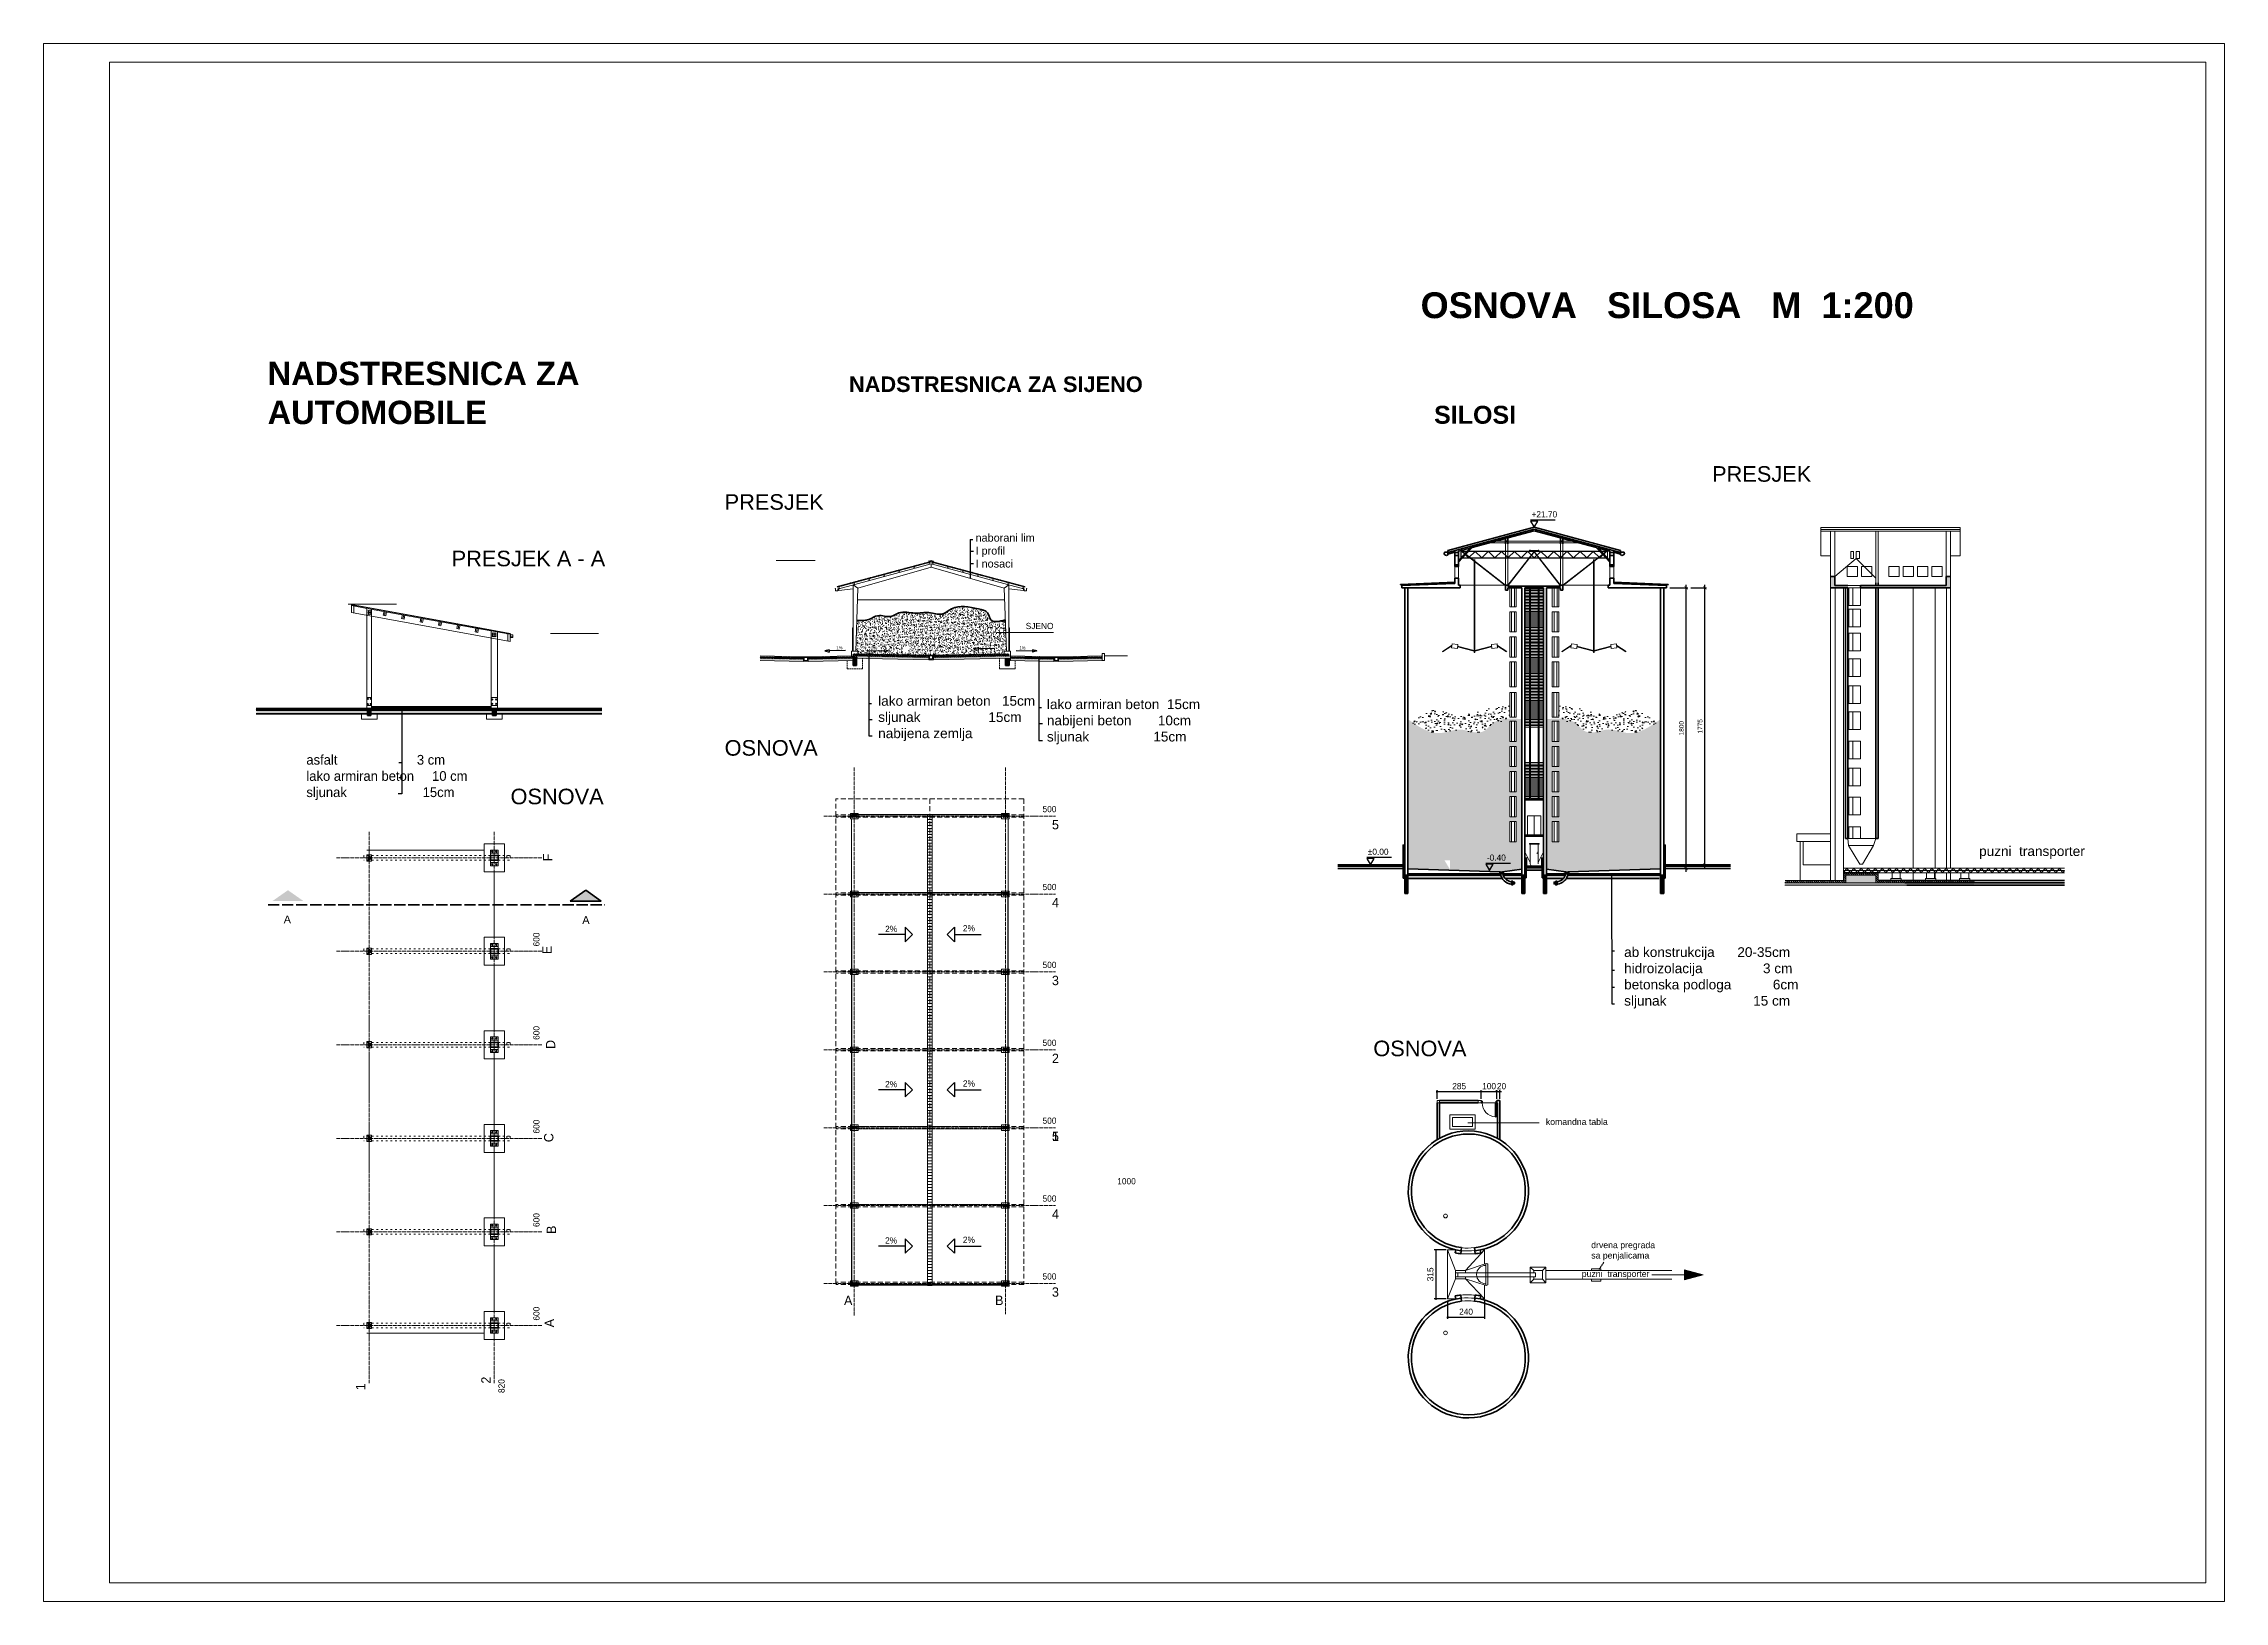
# Model space of a CAD drawing. Header units: millimetres. Extents: x 73 to 57768, y -40361 to 10065.
# Drawn here: x 28073 to 42073, y -9935 to 65 of the extents above; entities that cross this region are included whole.
import ezdxf

# ---------------------------------------------------------------- set-up
doc = ezdxf.new("R2010")
doc.units = ezdxf.units.MM
for name, pattern in [('ACAD_ISO02W100', [15, 12, -3]), ('ACAD_ISO03W100', [30, 12, -18]), ('ACAD_ISO04W100', [30, 24, -3, 0, -3]), ('DASHED2', [9.525, 6.35, -3.175])]:
    doc.linetypes.add(name, pattern=pattern)
for name, color, linetype, lineweight in [('kote', 124, 'Continuous', 5), ('linija presjeka', 7, 'ACAD_ISO02W100', 18), ('okvir', 120, 'Continuous', 13), ('Osovine', 252, 'ACAD_ISO04W100', 9)]:
    doc.layers.add(name, color=color, linetype=linetype, lineweight=lineweight)
doc.layers.add('pogled', color=7, linetype='Continuous', lineweight=5, true_color=0x8db1c3)
doc.layers.add('presjek', color=7, linetype='Continuous', lineweight=40, true_color=0xe37da2)
for name, color, linetype in [('srafura', 9, 'Continuous'), ('tanko', 1, 'Continuous'), ('TEXT', 7, 'Continuous')]:
    doc.layers.add(name, color=color, linetype=linetype)
doc.styles.add('mojstil', font='', dxfattribs={"height": 30})
doc.styles.get('mojstil').set_extended_font_data('Futura Lt BT')
doc.dimstyles.new('1-200', dxfattribs={"dimtxt": 40, "dimasz": 12, "dimexe": 10, "dimexo": 10, "dimgap": 15, "dimtad": 1, "dimdec": 0, "dimtxsty": 'Standard', "dimblk": 'ARCHTICK', "dimcen": 2.5, "dimdle": 5, "dimadec": 0, "dimazin": 0, "dimtfac": 1, "dimtdec": 0, "dimtmove": 0, "dimatfit": 3, "dimldrblk": 'ARCHTICK', "dimfxl": 1, "dimarcsym": 0})
doc.dimstyles.new('100', dxfattribs={"dimtxt": 20, "dimasz": 20, "dimexe": 10, "dimexo": 20, "dimgap": 15, "dimtad": 1, "dimtxsty": 'mojstil', "dimblk": 'ARCHTICK', "dimcen": 2.5, "dimdle": 20, "dimclrt": 7, "dimazin": 0, "dimtfac": 1, "dimtmove": 0, "dimatfit": 3, "dimldrblk": 'ARCHTICK', "dimfxl": 1, "dimarcsym": 0})
pattern_1 = [(45, (37088.984, -997.4495), (-4.490128, 4.490128), [])]
pattern_2 = [(50, (-12977.422, 1036.61), (18.218467, -1.5939086), [1.905, -20.955]), (355, (-12977.422, 1036.61), (-3.5242826, 19.105664), [1.524, -16.764]), (100.451, (-12975.903, 1036.477), (14.69425, 17.511669), [1.619, -17.809]), (46.1842, (-12977.422, 1041.69), (27.107904, -4.204233), [2.8575, -31.4325]), (96.6356, (-12975.163, 1041.34), (23.740423, 24.742556), [2.4285, -26.7135]), (351.184, (-12977.422, 1041.69), (23.74046, 24.742512), [2.286, -25.146]), (21, (-12974.882, 1040.42), (15.161488, -10.226552), [1.905, -20.955]), (326, (-12974.882, 1040.42), (6.180203, 18.4187966), [1.524, -16.764]), (71.4514, (-12973.618, 1039.568), (21.341649, 8.192286), [1.619, -17.809]), (37.5, (-12977.4216, 1036.61), (0.3088603, 8.4555039), [0, -16.5608, 0, -17.018, 0, -16.8275]), (7.5, (-12977.422, 1036.61), (6.6819663, 10.0180575), [0, -9.7028, 0, -16.1798, 0, -6.4135]), (327.5, (-12983.086, 1036.61), (13.5590595, -0.5728744), [0, -6.35, 0, -19.812, 0, -26.289]), (317.5, (-12985.626, 1036.61), (14.812918, 2.542649), [0, -8.255, 0, -13.1572, 0, -18.669])]
pattern_3 = [(45, (-12977.422, 1036.61), (-6.735192, 6.735192), []), (135, (-12977.422, 1036.61), (-6.735192, -6.735192), [])]
pattern_4 = [(45, (-12977.422, 1181.655), (-6.735192, 6.735192), []), (135, (-12977.422, 1181.655), (-6.735192, -6.735192), [])]
pattern_5 = [(50, (21741.908, -10186.745), (36.436934, -3.18782), [3.81, -41.91]), (355, (21741.908, -10186.745), (-7.04857, 38.21133), [3.048, -33.528]), (100.451, (21744.944, -10187.01), (29.3885, 35.02334), [3.238, -35.618]), (46.1842, (21741.908, -10176.585), (54.21581, -8.40847), [5.715, -62.865]), (96.6356, (21746.426, -10177.285), (47.48085, 49.48511), [4.857, -53.427]), (351.184, (21741.91, -10176.585), (47.48092, 49.48502), [4.572, -50.292]), (21, (21746.988, -10179.125), (30.322976, -20.453104), [3.81, -41.91]), (326, (21746.988, -10179.125), (12.36041, 36.83759), [3.048, -33.528]), (71.4514, (21749.515, -10180.83), (42.6833, 16.38457), [3.238, -35.618]), (37.5, (21741.908, -10186.745), (0.617721, 16.911008), [0, -33.1216, 0, -34.036, 0, -33.655]), (7.5, (21741.908, -10186.745), (13.363933, 20.036115), [0, -19.4056, 0, -32.3596, 0, -12.827]), (327.5, (21730.58, -10186.745), (27.118119, -1.145749), [0, -12.7, 0, -39.624, 0, -52.578]), (317.5, (21725.5, -10186.745), (29.625836, 5.0853), [0, -16.51, 0, -26.3144, 0, -37.338])]

msp = doc.modelspace()

# ---------------------------------------------------------------- texts
at = {"layer": 'pogled', "linetype": 'ACAD_ISO02W100', "char_height": 50, "width": 62.13875, "attachment_point": 1}
for insert in [(29614.87, -5532.658), (31531.661, -5535.922)]:
    msp.add_mtext('{\\fArial|b0|i0|c238|p34;A}', dxfattribs=dict(at, insert=insert))
at = {"layer": 'TEXT'}
for s, insert, char_height, width, attachment_point in [('{\\fArial|b1|i0|c238|p34;OSNOVA   SILOSA   M  1:200}', (36913.327, -1531.882), 165.8045, 190831.5609, 1), ('{\\fArial|b1|i0|c0|p34;NADSTRESNICA ZA\\PAUTOMOBILE}', (29511.441, -1977.713), 150, 2384.4946, 1), ('{\\fArial|b1|i0|c0|p34;NADSTRESNICA ZA SIJENO}', (33243.747, -2071.782), 100, 1891.3704, 1), ('{\\fArial|b1|i0|c0|p34;SILOSI}', (36999.939, -2260.449, -185.056), 115, 1210.8978, 1), ('{\\fArial|b0|i0|c0|p34;PRESJEK}', (38784.57, -2647.792, -92.528), 100, 1742.132, 1), ('{\\fArial|b0|i0|c0|p34;PRESJEK}', (32445.353, -2827.677), 100, 1742.132, 1), ('+21.70', (37625.153, -2936.909), 40, 150.628, 1), ('{\\fArial|b0|i0|c238|p34;naborani lim\\P\\fArial|b0|i0|c0|p34;I profil\\PI nosaci}', (34056.158, -3082.247), 49.92, 853.99496, 1), ('{\\fArial|b0|i0|c0|p34;PRESJEK A - A}', (31678.882, -3190.599), 100, 1742.132, 3), ('{\\fCityBlueprint|b0|i0|c2|p2;SJENO}', (34378.379, -3653.781), 40, 1353.9479, 1), ('1%', (33162.604, -3803.516), 20, 139.9384, 1), ('2%', (33384.252, -3805.174), 20, 139.9384, 1), ('2%', (34117.543, -3791.185), 20, 139.9384, 1), ('1%', (34337.869, -3805.174), 20, 139.9384, 1), ('{\\fArial|b0|i0|c0|p34;lako armiran beton   15cm\\Psljunak                  15cm\\Pnabijena zemlja}', (33431.13, -4123.347), 62.4, 1067.4937, 1), ('{\\fArial|b0|i0|c0|p34;lako armiran beton  15cm\\Pnabijeni beton       10cm\\Psljunak                 15cm}', (34514.298, -4144.856), 62.4, 1067.4937, 1), ('{\\fArial|b0|i0|c0|p34;OSNOVA}', (32445.353, -4406.301), 100, 1742.132, 1), ('{\\fCityBlueprint|b0|i0|c2|p2;asfalt                      3 cm\\Plako armiran beton     10 cm\\Psljunak                     15cm}', (29760.27, -4501.551), 62.4, 1067.4937, 1), ('{\\fArial|b0|i0|c0|p34;OSNOVA}', (31668.627, -4718.273), 100, 1742.132, 3), ('500', (34486.268, -4829.366), 40, 358.1132, 1), ('5', (34546.726, -4919.391), 60, 358.1132, 1), ('±0.00', (36574.227, -5102.934), 40, 150.628, 1), ('-0.40', (37338.828, -5140.821), 40, 150.628, 1), ('{\\fArial|b0|i0|c238|p34;puzni  transporter}', (40498.855, -5087.908, -92.528), 62.4, 1370.03, 1), ('500', (34486.268, -5329.366), 40, 358.1132, 1), ('4', (34546.726, -5419.391), 60, 358.1132, 1), ('2%', (33475.698, -5598.183), 40, 139.9384, 1), ('2%', (33975.005, -5594.04), 40, 139.9384, 1), ('{\\fArial|b0|i0|c0|p34;ab konstrukcija      20-35cm\\Phidroizolacija                3 cm\\Pbetonska podloga           6cm\\Psljunak                       15 cm}', (38219.979, -5736.169), 62.4, 1335.63235, 1), ('500', (34486.268, -5829.366), 40, 358.1132, 1), ('3', (34546.726, -5919.391), 60, 358.1132, 1), ('500', (34486.268, -6329.366), 40, 358.1132, 1), ('2', (34546.726, -6419.391), 60, 358.1132, 1), ('{\\fArial|b0|i0|c0|p34;OSNOVA}', (36609.784, -6335.663, -185.056), 100, 1742.132, 1), ('2%', (33475.698, -6594.877), 40, 139.9384, 1), ('2%', (33975.005, -6590.733), 40, 139.9384, 1), ('500', (34486.268, -6829.366), 40, 358.1132, 1), ('{\\fArial|b0|i0|c238|p34;komandna tabla}', (37717.487, -6836.282, -185.056), 40, 481.2775, 1), ('5', (34546.726, -6919.391), 60, 358.1132, 1), ('1', (34546.726, -6919.391), 60, 358.1132, 1), ('1000', (34966.005, -7218.148), 40, 358.1132, 1), ('500', (34486.268, -7329.366), 40, 358.1132, 1), ('4', (34546.726, -7419.391), 60, 358.1132, 1), ('2%', (33475.698, -7598.183), 40, 139.9384, 1), ('2%', (33975.005, -7594.04), 40, 139.9384, 1), ('{\\fArial|b0|i0|c238|p34;drvena pregrada\\Psa penjalicama}', (38008.739, -7627.807, -277.583), 40, 1370.03, 1), ('500', (34486.268, -7829.366), 40, 358.1132, 1), ('{\\fArial|b0|i0|c0|p34;puzni  transporter}', (37947.843, -7812.385, -277.583), 40, 1370.03, 1), ('A', (33211.91, -7972.815), 60, 358.1132, 1), ('B', (34181.91, -7972.815), 60, 358.1132, 1), ('3', (34546.726, -7919.391), 60, 358.1132, 1)]:
    msp.add_mtext(s, dxfattribs=dict(at, insert=insert, char_height=char_height, width=width, attachment_point=attachment_point))
at = {"layer": 'TEXT', "width": 358.1132, "attachment_point": 7, "rotation": 90}
for s, insert, char_height in [('F', (31339.388, -5184.189), 60), ('600', (31257.383, -5730.915), 40), ('E', (31335.761, -5780.39), 60), ('600', (31257.383, -6330.881), 40), ('D', (31357.872, -6389.125), 60), ('600', (31257.383, -6931.925), 40), ('C', (31346.966, -6987.697), 60), ('600', (31257.383, -7531.891), 40), ('B', (31363.204, -7576.671), 60), ('600', (31257.383, -8132.935), 40), ('A', (31349.833, -8175.839), 60), ('1', (30138.373, -8579.713), 60), ('2', (30943.122, -8537.206), 60), ('820', (31033.146, -8597.664), 40)]:
    msp.add_mtext(s, dxfattribs=dict(at, insert=insert, char_height=char_height))

# ---------------------------------------------------------------- blocks, each defined once
blk = doc.blocks.new('_ArchTick')
at = {"layer": 'kote', "color": 0, "const_width": 0.15}
blk.add_lwpolyline([(-0.5, -0.5), (0.5, 0.5)], dxfattribs=at)
blk = doc.blocks.new('*D140')
at = {"layer": 'Defpoints', "color": 0}
for p in [(38493, -3429), (38618, -3429), (38484, -5231)]:
    blk.add_point(p, dxfattribs=at)
at = {"layer": 'tanko', "color": 0, "lineweight": -2}
for p, q in [((38513, -3429), (38628, -3429)), ((38618, -5251), (38618, -3409)), ((38504, -5231), (38628, -5231))]:
    blk.add_line(p, q, dxfattribs=at)
at = {"layer": 'tanko', "color": 0, "lineweight": -2, "xscale": 20, "yscale": 20, "zscale": 20}
for p, rotation in [((38618, -3429), 90), ((38618, -5231), 270)]:
    blk.add_blockref('_ArchTick', p, dxfattribs=dict(at, rotation=rotation))
at = {"layer": 'tanko', "color": 7, "insert": (38588, -4330), "char_height": 30, "attachment_point": 5, "rotation": 90, "style": 'mojstil'}
blk.add_mtext('1800', dxfattribs=at)
blk = doc.blocks.new('*D141')
at = {"layer": 'Defpoints', "color": 0}
for p in [(38628, -3429), (38738, -3429), (38628, -5206)]:
    blk.add_point(p, dxfattribs=at)
at = {"layer": 'tanko', "color": 0, "lineweight": -2}
for p, q in [((38648, -3429), (38748, -3429)), ((38738, -5226), (38738, -3409)), ((38648, -5206), (38748, -5206))]:
    blk.add_line(p, q, dxfattribs=at)
at = {"layer": 'tanko', "color": 0, "lineweight": -2, "xscale": 20, "yscale": 20, "zscale": 20}
for p, rotation in [((38738, -3429), 90), ((38738, -5206), 270)]:
    blk.add_blockref('_ArchTick', p, dxfattribs=dict(at, rotation=rotation))
at = {"layer": 'tanko', "color": 7, "insert": (38708, -4318), "char_height": 30, "attachment_point": 5, "rotation": 90, "style": 'mojstil'}
blk.add_mtext('1775', dxfattribs=at)
blk = doc.blocks.new('*D142')
at = {"layer": 'Defpoints', "color": 0}
for p in [(37087, -7994, -93), (37323, -7994, -93), (37323, -8111)]:
    blk.add_point(p, dxfattribs=at)
at = {"layer": 'kote', "color": 0, "lineweight": -2}
for p, q in [((37082, -8111), (37328, -8111)), ((37087, -8004), (37087, -8121)), ((37323, -8004), (37323, -8121))]:
    blk.add_line(p, q, dxfattribs=at)
at = {"layer": 'kote', "color": 0, "lineweight": -2, "xscale": 12, "yscale": 12, "zscale": 12, "rotation": 180}
blk.add_blockref('_ArchTick', (37087, -8111), dxfattribs=at)
at = {"layer": 'kote', "color": 0, "lineweight": -2, "xscale": 12, "yscale": 12, "zscale": 12}
blk.add_blockref('_ArchTick', (37323, -8111), dxfattribs=at)
at = {"layer": 'kote', "color": 0, "insert": (37205, -8076), "char_height": 40, "attachment_point": 5}
blk.add_mtext('240', dxfattribs=at)
blk = doc.blocks.new('*D143')
at = {"layer": 'Defpoints', "color": 0}
for p in [(37087, -7679, -93), (37011, -7994), (37087, -7994, -93)]:
    blk.add_point(p, dxfattribs=at)
at = {"layer": 'kote', "color": 0, "lineweight": -2}
for p, q in [((37077, -7679), (37001, -7679)), ((37011, -7674), (37011, -7999)), ((37077, -7994), (37001, -7994))]:
    blk.add_line(p, q, dxfattribs=at)
at = {"layer": 'kote', "color": 0, "lineweight": -2, "xscale": 12, "yscale": 12, "zscale": 12}
for p, rotation in [((37011, -7679), 90), ((37011, -7994), 270)]:
    blk.add_blockref('_ArchTick', p, dxfattribs=dict(at, rotation=rotation))
at = {"layer": 'kote', "color": 0, "insert": (36976, -7836), "char_height": 40, "attachment_point": 5, "rotation": 90}
blk.add_mtext('315', dxfattribs=at)
blk = doc.blocks.new('*D144')
at = {"layer": 'Defpoints', "color": 0}
for p in [(37403, -6720, -93), (37421, -6663), (37421, -6720, -93)]:
    blk.add_point(p, dxfattribs=at)
at = {"layer": 'kote', "color": 0, "lineweight": -2}
for p, q in [((37403, -6663), (37391, -6663)), ((37403, -6710), (37403, -6653)), ((37403, -6663), (37421, -6663)), ((37421, -6710), (37421, -6653)), ((37421, -6663), (37433, -6663))]:
    blk.add_line(p, q, dxfattribs=at)
at = {"layer": 'kote', "color": 0, "lineweight": -2, "xscale": 12, "yscale": 12, "zscale": 12}
blk.add_blockref('_ArchTick', (37403, -6663), dxfattribs=at)
at = {"layer": 'kote', "color": 0, "lineweight": -2, "xscale": 12, "yscale": 12, "zscale": 12, "rotation": 180}
blk.add_blockref('_ArchTick', (37421, -6663), dxfattribs=at)
at = {"layer": 'kote', "color": 0, "insert": (37433, -6628), "char_height": 40, "attachment_point": 5}
blk.add_mtext('20', dxfattribs=at)
blk = doc.blocks.new('*D145')
at = {"layer": 'Defpoints', "color": 0}
for p in [(37303, -6720, -93), (37403, -6663), (37403, -6720, -93)]:
    blk.add_point(p, dxfattribs=at)
at = {"layer": 'kote', "color": 0, "lineweight": -2}
for p, q in [((37298, -6663), (37408, -6663)), ((37303, -6710), (37303, -6653)), ((37403, -6710), (37403, -6653))]:
    blk.add_line(p, q, dxfattribs=at)
at = {"layer": 'kote', "color": 0, "lineweight": -2, "xscale": 12, "yscale": 12, "zscale": 12, "rotation": 180}
blk.add_blockref('_ArchTick', (37303, -6663), dxfattribs=at)
at = {"layer": 'kote', "color": 0, "lineweight": -2, "xscale": 12, "yscale": 12, "zscale": 12}
blk.add_blockref('_ArchTick', (37403, -6663), dxfattribs=at)
at = {"layer": 'kote', "color": 0, "insert": (37353, -6628), "char_height": 40, "attachment_point": 5}
blk.add_mtext('100', dxfattribs=at)
blk = doc.blocks.new('*D146')
at = {"layer": 'Defpoints', "color": 0}
for p in [(37019, -6720, -93), (37303, -6663), (37303, -6720, -93)]:
    blk.add_point(p, dxfattribs=at)
at = {"layer": 'kote', "color": 0, "lineweight": -2}
for p, q in [((37014, -6663), (37308, -6663)), ((37019, -6710), (37019, -6653)), ((37303, -6710), (37303, -6653))]:
    blk.add_line(p, q, dxfattribs=at)
at = {"layer": 'kote', "color": 0, "lineweight": -2, "xscale": 12, "yscale": 12, "zscale": 12, "rotation": 180}
blk.add_blockref('_ArchTick', (37019, -6663), dxfattribs=at)
at = {"layer": 'kote', "color": 0, "lineweight": -2, "xscale": 12, "yscale": 12, "zscale": 12}
blk.add_blockref('_ArchTick', (37303, -6663), dxfattribs=at)
at = {"layer": 'kote', "color": 0, "insert": (37161, -6628), "char_height": 40, "attachment_point": 5}
blk.add_mtext('285', dxfattribs=at)

# ---------------------------------------------------------------- dimensions: what is measured, and where the dimension line sits
at = {"layer": 'kote'}
for base, p1, p2, text, picture, middle in [((37303.492, -6662.824, -92.528), (37018.764, -6719.632, -185.056), (37303.492, -6719.632, -185.056), '285', '*D146', (37161.128, -6627.824, -92.528)), ((37322.818, -8110.626, -92.528), (37086.937, -7993.689, -185.056), (37322.818, -7993.689, -185.056), '240', '*D142', (37204.878, -8075.626, -92.528))]:
    dim = msp.add_linear_dim(base=base, p1=p1, p2=p2, text=text, dimstyle='1-200', dxfattribs=at)
    dim.commit()
    dim.dimension.update_dxf_attribs({"geometry": picture, "text_midpoint": middle})
dim = msp.add_linear_dim(base=(37403.492, -6662.824, -92.528), p1=(37303.492, -6719.632, -185.056), p2=(37403.492, -6719.632, -185.056), dimstyle='1-200', override={"dimtmove": 1}, dxfattribs=at)
dim.commit()
dim.dimension.update_dxf_attribs({"geometry": '*D145', "text_midpoint": (37353.492, -6662.824, -92.528), "dimtype": 160})
dim = msp.add_linear_dim(base=(37421.326, -6662.824, -92.528), p1=(37403.492, -6719.632, -185.056), p2=(37421.326, -6719.632, -185.056), text='20', dimstyle='1-200', override={"dimtmove": 1}, dxfattribs=at)
dim.commit()
dim.dimension.update_dxf_attribs({"geometry": '*D144', "text_midpoint": (37433.326, -6662.824, -92.528), "dimtype": 160})
dim = msp.add_linear_dim(base=(37010.8, -7993.689, -92.528), p1=(37086.937, -7679.039, -185.056), p2=(37086.937, -7993.689, -185.056), angle=90, dimstyle='1-200', dxfattribs=at)
dim.commit()
dim.dimension.update_dxf_attribs({"geometry": '*D143', "text_midpoint": (36975.8, -7836.364, -92.528)})
at = {"layer": 'tanko'}
for base, p1, p2, text, picture, middle in [((38618.309, -3429.344), (38484.331, -5231.322), (38492.908, -3429.344), '1800', '*D140', (38588.309, -4330.333)), ((38737.552, -3429.344), (38628.309, -5206.322), (38628.309, -3429.344), '1775', '*D141', (38707.552, -4317.833))]:
    dim = msp.add_linear_dim(base=base, p1=p1, p2=p2, angle=90, text=text, dimstyle='100', dxfattribs=at)
    dim.commit()
    dim.dimension.update_dxf_attribs({"geometry": picture, "text_midpoint": middle})

# ---------------------------------------------------------------- hatches: boundary and pattern name
at = {"layer": 'pogled'}
h = msp.add_hatch(dxfattribs=at)
h.set_pattern_fill('ANSI37', color=256, scale=3, style=0)
h.set_pattern_definition(pattern_4)
h.paths.add_polyline_path([(33767.461, -3263.791), (33766.426, -3259.928), (33168.521, -3420.136), (33169.556, -3423.999)])
h = msp.add_hatch(dxfattribs=at)
h.set_pattern_fill('ANSI37', color=256, scale=3, style=0)
h.set_pattern_definition(pattern_4)
h.paths.add_polyline_path([(33755.903, -3257.703), (33757.802, -3261.223, -0.252492665), (33783.332, -3261.223), (33785.231, -3257.703, 0.252492665)])
h = msp.add_hatch(dxfattribs=at)
h.set_pattern_fill('ANSI37', color=256, scale=3, style=0)
h.set_pattern_definition(pattern_4)
h.paths.add_polyline_path([(33774.708, -3259.928), (33773.673, -3263.791), (34371.578, -3423.999), (34372.613, -3420.136)])
h = msp.add_hatch(dxfattribs=at)
h.set_pattern_fill('ANSI31', color=256, scale=3, angle=315, style=0)
h.set_pattern_definition([(0, (21356.466, 3849.751), (4e-15, 9.525), [])])
h.paths.add_polyline_path([(37611.407, -3429.226), (37583.331, -3429.226), (37583.331, -4046.7), (37583.331, -4325.275), (37611.407, -4325.275), (37611.407, -4046.7)])
h.paths.add_polyline_path([(37667.068, -3429.226), (37642.831, -3429.226), (37618.594, -3429.226), (37618.594, -4325.275), (37667.068, -4325.275), (37667.068, -4046.7)])
h.paths.add_polyline_path([(37702.331, -3429.226), (37674.255, -3429.226), (37674.255, -4046.7), (37674.255, -4325.275), (37702.331, -4325.275), (37702.331, -4046.7)])
h = msp.add_hatch(dxfattribs=at)
h.set_pattern_fill('AR-CONC', color=256, scale=0.2, style=0)
h.set_pattern_definition(pattern_5)
edge = h.paths.add_edge_path()
edge.add_line((33639.154, -3805.622), (33611.362, -3858.414))
edge.add_line((33611.362, -3858.414), (33755.567, -3861.388))
edge.add_line((33755.567, -3861.388), (33785.567, -3861.388))
edge.add_line((33785.567, -3861.388), (34030.6, -3856.335))
edge.add_line((34030.6, -3856.335), (34030.6, -3555.455))
edge.add_spline(control_points=[(34030.6, -3555.455), (33984.934, -3547.42), (33918.227, -3542.362), (33839.57, -3613.04), (33754.459, -3578.213), (33664.143, -3600.146), (33576.357, -3572.061), (33506.39, -3627.41), (33433.326, -3592.391), (33377.896, -3634.641), (33330.469, -3640.049), (33304.269, -3638.569), (33293.729, -3637.974)], knot_values=[247.168693738, 247.168693738, 247.168693738, 247.168693738, 377.628499938, 447.407148397, 531.878032146, 621.917965263, 725.417288039, 781.149168418, 865.26013978, 927.095109532, 974.190238279, 1005.888698453, 1005.888698453, 1005.888698453, 1005.888698453], degree=3, periodic=0)
edge.add_line((33293.729, -3637.974), (33287.116, -3836.388))
edge.add_line((33287.116, -3836.388), (33300.617, -3836.388))
edge.add_line((33300.617, -3836.388), (33300.617, -3852.007))
edge.add_line((33300.617, -3852.007), (33611.362, -3858.414))
edge.add_line((33611.362, -3858.414), (33583.57, -3805.622))
edge.add_line((33583.57, -3805.622), (33639.154, -3805.622))
h.paths.add_polyline_path([(33496.181, -3834.313), (33468.78, -3841.655), (33468.78, -3826.971)], flags=16)
h.paths.add_polyline_path([(33957.178, -3745.916), (33957.178, -3629.677), (34018.025, -3629.677), (34018.025, -3745.916)], flags=24)
h.paths.add_polyline_path([(33379.252, -3800.174), (33418.642, -3800.174), (33418.642, -3830.174), (33379.252, -3830.174)], flags=24)
h.paths.add_polyline_path([(33614.669, -3753.901), (33743.654, -3753.901), (33743.654, -3799.574), (33614.669, -3799.574)], flags=24)
h = msp.add_hatch(dxfattribs=at)
h.set_pattern_fill('AR-CONC', color=256, scale=0.2, style=0)
h.set_pattern_definition(pattern_5)
edge = h.paths.add_edge_path()
edge.add_line((34030.6, -3856.335), (34240.517, -3852.007))
edge.add_line((34240.517, -3852.007), (34240.517, -3836.388))
edge.add_line((34240.517, -3836.388), (34254.018, -3836.388))
edge.add_line((34254.018, -3836.388), (34247.267, -3633.846))
edge.add_spline(control_points=[(34247.267, -3633.846), (34209.532, -3644.339), (34151.201, -3660.559), (34138.663, -3575.867), (34082.373, -3565.685), (34045.309, -3558.043), (34030.6, -3555.455)], knot_values=[0, 0, 0, 0, 92.449582837, 142.906463347, 205.147685785, 247.168693738, 247.168693738, 247.168693738, 247.168693738], degree=3, periodic=0)
edge.add_line((34030.6, -3555.455), (34030.6, -3856.335))
h.paths.add_polyline_path([(34071.958, -3814.64), (34071.958, -3829.324), (34044.557, -3821.982)], flags=16)
h.paths.add_polyline_path([(34112.543, -3786.185), (34151.932, -3786.185), (34151.932, -3816.185), (34112.543, -3816.185)], flags=24)
h = msp.add_hatch(dxfattribs=at)
h.set_pattern_fill('AR-CONC', color=256, scale=0.4, style=0)
h.set_pattern_definition([(50, (35941.29, -8192.405), (72.8739, -6.3756), [7.62, -83.82]), (355, (35941.29, -8192.405), (-14.0971, 76.4227), [6.096, -67.056]), (100.451, (35947.364, -8192.936), (58.777, 70.0467), [6.476, -71.236]), (46.1842, (35941.29, -8172.085), (108.4316, -16.817), [11.43, -125.73]), (96.6356, (35950.33, -8173.49), (94.9617, 98.9702), [9.714, -106.854]), (351.184, (35941.29, -8172.08), (94.9618, 98.97), [9.144, -100.584]), (21, (35951.45, -8177.165), (60.64595, -40.9062), [7.62, -83.82]), (326, (35951.45, -8177.165), (24.7208, 73.6752), [6.096, -67.056]), (71.4514, (35956.505, -8180.574), (85.3666, 32.7691), [6.476, -71.236]), (37.5, (35941.29, -8192.405), (1.23544, 33.82202), [0, -66.2432, 0, -68.072, 0, -67.31]), (7.5, (35941.29, -8192.405), (26.72787, 40.07223), [0, -38.8112, 0, -64.7192, 0, -25.654]), (327.5, (35918.634, -8192.405), (54.23624, -2.2915), [0, -25.4, 0, -79.248, 0, -105.156]), (317.5, (35908.474, -8192.405), (59.25167, 10.1706), [0, -33.02, 0, -52.6288, 0, -74.676])])
h.paths.add_polyline_path([(37163.206, -4346.448), (37289.992, -4366.31), (37485.683, -4259.027), (37485.683, -4180.266), (37359.943, -4199.582), (37171.98, -4252.636), (36992.19, -4207.744), (36851.556, -4293.235), (36984.77, -4357.259)])
h = msp.add_hatch(dxfattribs=at)
h.set_pattern_fill('AR-CONC', color=256, scale=0.4, style=0)
h.set_pattern_definition([(130, (39344.37, -8192.405), (-72.8739, -6.3756), [7.62, -83.82]), (185, (39344.37, -8192.405), (14.0971, 76.4227), [6.096, -67.056]), (79.549, (39338.3, -8192.936), (-58.777, 70.0467), [6.476, -71.236]), (133.8158, (39344.37, -8172.085), (-108.4316, -16.817), [11.43, -125.73]), (83.3644, (39335.34, -8173.49), (-94.9617, 98.9702), [9.714, -106.854]), (188.816, (39344.37, -8172.08), (-94.9618, 98.97), [9.144, -100.584]), (159, (39334.21, -8177.165), (-60.64595, -40.9062), [7.62, -83.82]), (214, (39334.21, -8177.165), (-24.7208, 73.6752), [6.096, -67.056]), (108.5486, (39329.16, -8180.574), (-85.3666, 32.7691), [6.476, -71.236]), (142.5, (39344.37, -8192.405), (-1.23544, 33.82202), [0, -66.2432, 0, -68.072, 0, -67.31]), (172.5, (39344.37, -8192.405), (-26.72787, 40.07223), [0, -38.8112, 0, -64.7192, 0, -25.654]), (212.5, (39367.028, -8192.405), (-54.23624, -2.2915), [0, -25.4, 0, -79.248, 0, -105.156]), (222.5, (39377.19, -8192.405), (-59.25167, 10.1706), [0, -33.02, 0, -52.6288, 0, -74.676])])
h.paths.add_polyline_path([(38122.456, -4346.448), (37995.671, -4366.31), (37799.979, -4259.027), (37799.979, -4180.266), (37925.719, -4199.582), (38113.682, -4252.636), (38293.472, -4207.744), (38434.106, -4293.235), (38300.892, -4357.259)])
h = msp.add_hatch(dxfattribs=at)
h.set_pattern_fill('AR-CONC', color=256, scale=0.4, style=0)
h.set_pattern_definition([(50, (21356.466, 3624.75), (72.87387, -6.37563), [7.62, -83.82]), (355, (21356.466, 3624.75), (-14.09713, 76.42266), [6.096, -67.056]), (100.451, (21362.54, 3624.22), (58.777, 70.04668), [6.476, -71.236]), (46.1842, (21356.47, 3645.07), (108.4316, -16.81693), [11.43, -125.73]), (96.6356, (21365.5, 3643.67), (94.9617, 98.9702), [9.714, -106.854]), (351.184, (21356.47, 3645.07), (94.96184, 98.97005), [9.144, -100.584]), (21, (21366.626, 3639.99), (60.64595, -40.9062), [7.62, -83.82]), (326, (21366.626, 3639.99), (24.7208, 73.6752), [6.096, -67.056]), (71.4514, (21371.68, 3636.58), (85.3666, 32.76914), [6.476, -71.236]), (37.5, (21356.466, 3624.75), (1.23544, 33.822016), [0, -66.2432, 0, -68.072, 0, -67.31]), (7.5, (21356.466, 3624.75), (26.727865, 40.07223), [0, -38.8112, 0, -64.7192, 0, -25.654]), (327.5, (21333.81, 3624.75), (54.236238, -2.291498), [0, -25.4, 0, -79.248, 0, -105.156]), (317.5, (21323.65, 3624.75), (59.25167, 10.1706), [0, -33.02, 0, -52.6288, 0, -74.676])])
edge = h.paths.add_edge_path()
edge.add_spline(control_points=[(37563.331, -4271.7), (37488.934, -4266.36), (37392.702, -4259.452), (37329.83, -4351.712), (37252.166, -4364.485), (37160.735, -4319.46), (37005.357, -4394.828), (36899.33, -4319.811), (36831.331, -4271.7)], knot_values=[0, 0, 0, 0, 199.707365847, 258.320090283, 311.631962857, 419.383029153, 546.788363321, 774.610118784, 774.610118784, 774.610118784, 774.610118784], degree=3, periodic=0)
edge.add_line((36831.331, -4271.7), (36831.331, -5231.979))
edge.add_line((36831.331, -5231.979), (37424.654, -5252.513))
edge.add_arc((37502.637, -5252.513), 77.983, 180, 181.8954924)
edge.add_line((37424.697, -5255.092), (37439.707, -5255.092))
edge.add_arc((37502.637, -5252.513), 62.983, 180, 182.3471516, ccw=False)
edge.add_line((37439.654, -5252.513), (37563.331, -5234.344))
edge.add_line((37563.331, -5234.344), (37563.331, -4271.7))
h.paths.add_polyline_path([(37485.683, -4446.595), (37527.852, -4446.595), (37527.852, -4576.838), (37485.683, -4576.838)], flags=16)
h.paths.add_polyline_path([(37485.683, -4607.483), (37527.852, -4607.483), (37527.852, -4737.725), (37485.683, -4737.725)], flags=16)
h.paths.add_polyline_path([(37485.683, -4415.95), (37485.683, -4285.707), (37527.852, -4285.707), (37527.852, -4415.95)], flags=16)
h.paths.add_polyline_path([(37485.683, -4768.37), (37527.852, -4768.37), (37527.852, -4898.613), (37485.683, -4898.613)], flags=16)
h.paths.add_polyline_path([(37485.683, -4929.258), (37527.852, -4929.258), (37527.852, -5059.5), (37485.683, -5059.5)], flags=16)
h.paths.add_polyline_path([(37102.74, -5237.793), (37066.589, -5178.009), (37102.74, -5178.009)], flags=16)
edge = h.paths.add_edge_path()
edge.add_spline(control_points=[(38454.331, -4271.7), (38386.332, -4319.811), (38280.305, -4394.828), (38124.927, -4319.46), (38033.496, -4364.485), (37955.832, -4351.712), (37892.96, -4259.452), (37796.728, -4266.36), (37722.331, -4271.7)], knot_values=[0, 0, 0, 0, 227.821755463, 355.227089631, 462.978155927, 516.290028501, 574.902752937, 774.610118784, 774.610118784, 774.610118784, 774.610118784], degree=3, periodic=0)
edge.add_line((37722.331, -4271.7), (37722.331, -5234.344))
edge.add_line((37722.331, -5234.344), (37846.008, -5252.513))
edge.add_arc((37783.025, -5252.513), 62.983, 357.6528484, 360, ccw=False)
edge.add_line((37845.955, -5255.092), (37860.965, -5255.092))
edge.add_arc((37783.025, -5252.513), 77.983, 358.1045076, 360)
edge.add_line((37861.008, -5252.513), (38454.331, -5231.979))
edge.add_line((38454.331, -5231.979), (38454.331, -4271.7))
h.paths.add_polyline_path([(37799.979, -4737.725), (37757.811, -4737.725), (37757.811, -4607.483), (37799.979, -4607.483)], flags=16)
h.paths.add_polyline_path([(37799.979, -4576.838), (37757.811, -4576.838), (37757.811, -4446.595), (37799.979, -4446.595)], flags=16)
h.paths.add_polyline_path([(37799.979, -4768.37), (37799.979, -4898.613), (37757.811, -4898.613), (37757.811, -4768.37)], flags=16)
h.paths.add_polyline_path([(37799.979, -4415.95), (37757.811, -4415.95), (37757.811, -4285.707), (37799.979, -4285.707)], flags=16)
h.paths.add_polyline_path([(37799.979, -4929.258), (37799.979, -5059.5), (37757.811, -5059.5), (37757.811, -4929.258)], flags=16)
h.paths.add_polyline_path([(37107.237, -5117.75), (37337.037, -5117.75), (37337.037, -5178.554), (37107.237, -5178.554)], flags=24)
h = msp.add_hatch(dxfattribs=at)
h.set_pattern_fill('ANSI31', color=256, scale=3, angle=315, style=0)
h.set_pattern_definition([(0, (37088.984, -997.4495), (4e-15, 9.525), [])])
h.paths.add_polyline_path([(37642.831, -4546.404), (37618.594, -4546.404), (37618.594, -4784.778), (37642.831, -4784.778)])
h.paths.add_polyline_path([(37611.407, -4546.404), (37583.331, -4546.404), (37583.331, -4784.778), (37611.407, -4784.778)])
h = msp.add_hatch(dxfattribs=at)
h.set_pattern_fill('ANSI31', color=256, scale=3, angle=315, style=0)
h.set_pattern_definition([(180, (38196.678, -997.4495), (-4e-15, 9.525), [])])
h.paths.add_polyline_path([(37642.831, -4546.404), (37667.068, -4546.404), (37667.068, -4784.778), (37642.831, -4784.778)])
h.paths.add_polyline_path([(37674.255, -4546.404), (37702.331, -4546.404), (37702.331, -4784.778), (37674.255, -4784.778)])
h = msp.add_hatch(dxfattribs=at)
h.set_pattern_fill('AR-CONC', color=256, scale=0.2, style=0)
h.set_pattern_definition([(50, (37088.984, -997.45), (36.43693, -3.18782), [3.81, -41.91]), (355, (37088.984, -997.45), (-7.04857, 38.21133), [3.048, -33.528]), (100.451, (37092.02, -997.715), (29.3885, 35.02334), [3.238, -35.618]), (46.1842, (37088.984, -987.29), (54.2158, -8.40847), [5.715, -62.865]), (96.6356, (37093.5, -987.99), (47.48085, 49.4851), [4.857, -53.427]), (351.184, (37088.984, -987.29), (47.4809, 49.485), [4.572, -50.292]), (21, (37094.064, -989.83), (30.32298, -20.4531), [3.81, -41.91]), (326, (37094.064, -989.83), (12.3604, 36.8376), [3.048, -33.528]), (71.4514, (37096.59, -991.534), (42.6833, 16.38457), [3.238, -35.618]), (37.5, (37088.984, -997.45), (0.61772, 16.911008), [0, -33.1216, 0, -34.036, 0, -33.655]), (7.5, (37088.984, -997.45), (13.36393, 20.036115), [0, -19.4056, 0, -32.3596, 0, -12.827]), (327.5, (37077.656, -997.45), (27.11812, -1.14575), [0, -12.7, 0, -39.624, 0, -52.578]), (317.5, (37072.576, -997.45), (29.62584, 5.0853), [0, -16.51, 0, -26.3144, 0, -37.338])])
h.paths.add_polyline_path([(37427.773, -5274.344), (36831.331, -5274.344), (36841.714, -5294.344), (37436.823, -5294.344, -0.070728464)])
h.paths.add_polyline_path([(37563.193, -5274.344), (37443.559, -5274.344, 0.09337353), (37455.552, -5294.344), (37552.743, -5294.344)])
h.paths.add_polyline_path([(37842.103, -5274.344), (37722.469, -5274.344), (37732.919, -5294.344), (37830.11, -5294.344, 0.09337353)])
h.paths.add_polyline_path([(38454.331, -5274.344), (37857.889, -5274.344, -0.070728464), (37848.839, -5294.344), (38443.948, -5294.344)])
h = msp.add_hatch(color=256, dxfattribs=at)
h.dxf.hatch_style = 1
h.paths.add_polyline_path([(38606.88, -7839.447), (38606.88, -7871.565), (38726.746, -7839.447)])
h.paths.add_polyline_path([(38606.88, -7807.329), (38606.88, -7839.447), (38726.746, -7839.447)])
at = {"layer": 'presjek'}
h = msp.add_hatch(color=256, dxfattribs=at)
h.dxf.hatch_style = 1
h.paths.add_polyline_path([(40316.073, -3396.397), (40316.073, -3356.993), (40286.441, -3356.993), (40286.441, -3413.521), (39850.159, -3413.521), (39835.226, -3413.521), (39738.161, -3413.521), (39738.161, -3428.521), (39835.226, -3428.521), (40316.073, -3428.521)])
h.paths.add_polyline_path([(39656.096, -3413.521), (39641.096, -3413.521), (39572.899, -3413.521), (39572.899, -3356.993), (39544.073, -3356.993), (39544.073, -3428.521), (39641.096, -3428.521), (39656.096, -3428.521)])
for points in [[(33292.164, -3881.379), (33270.164, -3881.379), (33270.164, -3926.379), (33292.164, -3926.379)], [(34248.97, -3881.379), (34270.97, -3881.379), (34270.97, -3926.379), (34248.97, -3926.379)], [(30175.091, -4213.172), (30153.088, -4213.172), (30153.088, -4248.172), (30175.088, -4248.172)], [(30955.675, -4213.172), (30955.675, -4248.172), (30977.675, -4248.172), (30977.678, -4213.174)]]:
    msp.add_hatch(color=256, dxfattribs=at).paths.add_polyline_path(points)
h = msp.add_hatch(dxfattribs=at)
h.set_pattern_fill('ANSI31', color=256, scale=2, style=0)
h.set_pattern_definition(pattern_1)
h.paths.add_polyline_path([(36811.331, -5391.549), (36831.331, -5391.549), (36831.331, -5274.344), (36811.331, -5274.08)])
h.paths.add_polyline_path([(37563.331, -5391.812), (37583.331, -5391.812), (37583.331, -5274.344), (37563.331, -5274.344)])
h.paths.add_polyline_path([(37702.331, -5391.812), (37722.331, -5391.812), (37722.331, -5274.344), (37702.331, -5274.344)])
h = msp.add_hatch(dxfattribs=at)
h.set_pattern_fill('ANSI31', color=256, scale=2, style=0)
h.set_pattern_definition(pattern_1)
h.paths.add_polyline_path([(38474.331, -5293.218), (38474.331, -5274.08), (38454.331, -5274.344), (38454.331, -5293.218)])
h = msp.add_hatch(dxfattribs=at)
h.set_pattern_fill('ANSI31', color=256, scale=2, style=0)
h.set_pattern_definition(pattern_1)
h.paths.add_polyline_path([(38454.331, -5391.549), (38474.331, -5391.549), (38474.331, -5293.218), (38454.331, -5293.218)])
h = msp.add_hatch(color=256, dxfattribs=at)
h.paths.add_polyline_path([(31453.787, -5439.761), (31553.653, -5369.835), (31653.518, -5439.761)])
h.paths.add_polyline_path([(29542.117, -5439.761), (29641.983, -5369.835), (29741.849, -5439.761)])
at = {"layer": 'srafura'}
h = msp.add_hatch(dxfattribs=at)
h.set_pattern_fill('ANSI31', color=256, scale=2, style=0)
h.set_pattern_definition([(45, (-14585.321, 1036.61), (-4.4901281, 4.4901281), [])])
h.paths.add_polyline_path([(32951.614, -3876.389), (32672.617, -3871.389), (32672.617, -3881.389), (32951.609, -3886.389)])
h.paths.add_polyline_path([(33260.617, -3881.389), (33260.617, -3871.389), (32981.617, -3876.386), (32981.617, -3886.389)])
h = msp.add_hatch(dxfattribs=at)
h.set_pattern_fill('AR-CONC', color=256, scale=0.1, style=0)
h.set_pattern_definition([(50, (-14585.321, 1036.61), (18.218467, -1.5939086), [1.905, -20.955]), (355, (-14585.321, 1036.61), (-3.5242826, 19.105664), [1.524, -16.764]), (100.451, (-14583.803, 1036.477), (14.69425, 17.511669), [1.619, -17.809]), (46.1842, (-14585.321, 1041.69), (27.107904, -4.204233), [2.8575, -31.4325]), (96.6356, (-14583.062, 1041.34), (23.740423, 24.742556), [2.4285, -26.7135]), (351.184, (-14585.32, 1041.69), (23.74046, 24.742512), [2.286, -25.146]), (21, (-14582.781, 1040.42), (15.161488, -10.226552), [1.905, -20.955]), (326, (-14582.781, 1040.42), (6.180203, 18.4187966), [1.524, -16.764]), (71.4514, (-14581.518, 1039.568), (21.341649, 8.192286), [1.619, -17.809]), (37.5, (-14585.321, 1036.61), (0.3088603, 8.4555039), [0, -16.5608, 0, -17.018, 0, -16.8275]), (7.5, (-14585.321, 1036.61), (6.6819663, 10.0180575), [0, -9.7028, 0, -16.1798, 0, -6.4135]), (327.5, (-14590.9854, 1036.61), (13.5590595, -0.5728744), [0, -6.35, 0, -19.812, 0, -26.289]), (317.5, (-14593.525, 1036.61), (14.812918, 2.542649), [0, -8.255, 0, -13.1572, 0, -18.669])])
h.paths.add_polyline_path([(33260.617, -3896.389), (33260.617, -3881.389), (32981.617, -3886.389), (32981.617, -3901.389)])
h.paths.add_polyline_path([(32951.609, -3886.389), (32672.617, -3881.389), (32672.617, -3896.389), (32951.601, -3901.388)])
h = msp.add_hatch(dxfattribs=at)
h.set_pattern_fill('AR-CONC', color=256, scale=0.1, style=0)
h.set_pattern_definition(pattern_2)
h.paths.add_polyline_path([(33260.617, -3866.388), (33260.848, -3881.392), (33300.617, -3882.126), (33300.617, -3867.126)])
h = msp.add_hatch(dxfattribs=at)
h.set_pattern_fill('ANSI37', color=256, scale=3, style=0)
h.set_pattern_definition(pattern_3)
h.paths.add_polyline_path([(33755.567, -3875.517), (33755.567, -3861.388), (33270.617, -3851.388), (33270.617, -3866.572)])
h = msp.add_hatch(dxfattribs=at)
h.set_pattern_fill('AR-CONC', color=256, scale=0.1, style=0)
h.set_pattern_definition(pattern_2)
h.paths.add_polyline_path([(33300.617, -3867.126), (33300.617, -3882.126), (33755.567, -3890.517), (33755.567, -3875.517)])
h = msp.add_hatch(dxfattribs=at)
h.set_pattern_fill('ANSI37', color=256, scale=3, style=0)
h.set_pattern_definition(pattern_3)
h.paths.add_polyline_path([(34270.517, -3851.388), (33785.567, -3861.388), (33785.567, -3876.388), (34270.517, -3866.59)])
h = msp.add_hatch(dxfattribs=at)
h.set_pattern_fill('AR-CONC', color=256, scale=0.1, style=0)
h.set_pattern_definition(pattern_2)
h.paths.add_polyline_path([(33785.567, -3876.388), (33785.567, -3891.388), (34280.472, -3881.389), (34280.517, -3866.388)])
h = msp.add_hatch(dxfattribs=at)
h.set_pattern_fill('ANSI31', color=256, scale=2, style=0)
h.set_pattern_definition([(45, (-12977.4216, 1036.61), (-4.4901281, 4.4901281), [])])
h.paths.add_polyline_path([(34559.514, -3876.389), (34280.517, -3871.389), (34280.517, -3881.389), (34559.509, -3886.389)])
h.paths.add_polyline_path([(34868.517, -3881.389), (34868.517, -3871.389), (34589.517, -3876.386), (34589.517, -3886.389)])
h = msp.add_hatch(dxfattribs=at)
h.set_pattern_fill('AR-CONC', color=256, scale=0.1, style=0)
h.set_pattern_definition(pattern_2)
h.paths.add_polyline_path([(34868.517, -3896.389), (34868.517, -3881.389), (34589.517, -3886.389), (34589.517, -3901.389)])
h.paths.add_polyline_path([(34559.509, -3886.389), (34280.517, -3881.389), (34280.517, -3896.389), (34559.501, -3901.388)])
h = msp.add_hatch(dxfattribs=at)
h.set_pattern_fill('ANSI31', color=256, scale=3, angle=-180, style=0)
h.set_pattern_definition([(45, (2026.4085, -59035.06), (-6.7351921, 6.7351921), [])])
h.paths.add_polyline_path([(30396.66, -4203.172), (30153.088, -4203.172), (29438.115, -4203.172), (29438.115, -4213.172), (30153.088, -4213.172), (30175.091, -4213.172), (30396.659, -4213.172)])
h.paths.add_polyline_path([(30831.575, -4203.172), (30396.66, -4203.172), (30396.659, -4213.172), (30831.575, -4213.172)])
h.paths.add_polyline_path([(31657.293, -4203.172), (30977.679, -4203.172), (30841.575, -4203.172), (30851.575, -4213.172), (30955.675, -4213.172), (30977.678, -4213.174), (30977.678, -4213.318), (31657.293, -4213.318)])
h = msp.add_hatch(dxfattribs=at)
h.set_pattern_fill('AR-CONC', color=256, scale=0.3, angle=-180, style=0)
h.set_pattern_definition([(50, (2026.41, -59035.06), (54.6554, -4.781726), [5.715, -62.865]), (355, (2026.41, -59035.06), (-10.57285, 57.316993), [4.572, -50.292]), (100.451, (2030.963, -59035.46), (44.08275, 52.535006), [4.857, -53.427]), (46.1842, (2026.41, -59019.82), (81.32371, -12.6127), [8.5725, -94.2975]), (96.6356, (2033.185, -59020.87), (71.22127, 74.22767), [7.2855, -80.1405]), (351.184, (2026.41, -59019.82), (71.22138, 74.22754), [6.858, -75.438]), (21, (2034.03, -59023.63), (45.484464, -30.679656), [5.715, -62.865]), (326, (2034.03, -59023.63), (18.54061, 55.25639), [4.572, -50.292]), (71.4514, (2037.82, -59026.187), (64.024947, 24.576857), [4.857, -53.427]), (37.5, (2026.408, -59035.06), (0.926581, 25.3665117), [0, -49.6824, 0, -51.054, 0, -50.4825]), (7.5, (2026.408, -59035.06), (20.045899, 30.054172), [0, -29.1084, 0, -48.5394, 0, -19.2405]), (327.5, (2009.416, -59035.06), (40.6771786, -1.718623), [0, -19.05, 0, -59.436, 0, -78.867]), (317.5, (2001.796, -59035.06), (44.438754, 7.627947), [0, -24.765, 0, -39.4716, 0, -56.007])])
h.paths.add_polyline_path([(30396.659, -4213.172), (30396.658, -4238.172), (30955.675, -4238.172), (30955.675, -4213.172)])
h.paths.add_polyline_path([(30396.659, -4213.172), (30175.091, -4213.172), (30175.089, -4238.172), (30396.658, -4238.172)])
h.paths.add_polyline_path([(30153.088, -4213.172), (29438.115, -4213.172), (29438.115, -4238.172), (30153.088, -4238.172)])
h.paths.add_polyline_path([(31657.293, -4213.318), (30977.678, -4213.318), (30977.676, -4238.318), (31657.293, -4238.318)])
at = {"layer": 'srafura', "lineweight": 15}
h = msp.add_hatch(dxfattribs=at)
h.set_pattern_fill('ANSI31,_O', color=256, scale=3, angle=90)
h.set_pattern_definition([(135, (-7731.9, 1407.376), (-6.735192, -6.735192), [])])
h.paths.add_polyline_path([(40466.073, -5308.07), (40192.45, -5308.07), (39850.159, -5308.07), (39850.159, -5258.07), (39627.414, -5258.07), (39627.414, -5308.07), (39253.622, -5308.07), (39253.622, -5322.899), (39642.414, -5322.899), (39642.414, -5273.07), (39835.159, -5273.07), (39835.159, -5322.899), (40010.388, -5322.899), (40021.682, -5322.899), (40192.45, -5322.899), (40466.073, -5322.899)])
h = msp.add_hatch(dxfattribs=at)
h.set_pattern_fill('AR-CONC,_O', color=256, scale=0.1, angle=90)
h.set_pattern_definition([(140, (-7731.9, 1407.376), (1.5939086, 18.218467), [1.905, -20.955]), (85, (-7731.9, 1407.376), (-19.105664, -3.5242826), [1.524, -16.764]), (190.451, (-7731.768, 1408.894), (-17.511669, 14.69425), [1.619, -17.809]), (136.1842, (-7736.98, 1407.376), (4.204233, 27.107904), [2.8575, -31.4325]), (186.6356, (-7736.63, 1409.635), (-24.742556, 23.740423), [2.4285, -26.7135]), (81.184, (-7736.98, 1407.376), (-24.742512, 23.74046), [2.286, -25.146]), (111, (-7735.71, 1409.916), (10.226552, 15.161488), [1.905, -20.955]), (56, (-7735.71, 1409.916), (-18.4187966, 6.180203), [1.524, -16.764]), (161.4514, (-7734.858, 1411.179), (-8.192286, 21.341649), [1.619, -17.809]), (127.5, (-7731.9005, 1407.3756), (-8.4555039, 0.3088603), [0, -16.5608, 0, -17.018, 0, -16.8275]), (97.5, (-7731.9005, 1407.376), (-10.0180575, 6.6819663), [0, -9.7028, 0, -16.1798, 0, -6.4135]), (57.5, (-7731.9005, 1401.7114), (0.5728744, 13.5590595), [0, -6.35, 0, -19.812, 0, -26.289]), (47.5, (-7731.9, 1399.171), (-2.542649, 14.812918), [0, -8.255, 0, -13.1572, 0, -18.669])])
h.paths.add_polyline_path([(40466.073, -5322.899), (40192.45, -5322.899), (40021.682, -5322.899), (39253.622, -5322.899), (39253.622, -5337.899), (40035.388, -5337.899), (40192.45, -5337.899), (40466.073, -5337.899)])
h.paths.add_polyline_path([(39835.159, -5273.07), (39642.414, -5273.07), (39642.414, -5322.899), (39835.159, -5322.899)])

# ---------------------------------------------------------------- linework, layer by layer
at = {"layer": 'linija presjeka'}
msp.add_lwpolyline([(38057.364, -7805.491), (38090.347, -7756.829)], dxfattribs=at)
at = {"layer": 'okvir'}
for points in [[(28073.426, 64.707), (28073.426, -9935.293), (42073.426, -9935.293), (42073.426, 64.707)], [(28495.734, -55.293), (28495.734, -9815.293), (41953.426, -9815.293), (41953.426, -55.293)]]:
    msp.add_lwpolyline(points, close=True, dxfattribs=at)
at = {"layer": 'Osovine'}
for p, q in [((33277.617, -4582.048), (33277.617, -7206.586)), ((34247.617, -4582.048), (34247.617, -7206.586)), ((33082.13, -4894.317), (34568.918, -4894.317)), ((30164.258, -4995.508), (30164.258, -7332.726)), ((30966.677, -4995.508), (30966.677, -7332.726)), ((29953.203, -5162.995), (31271.559, -5162.995)), ((33082.13, -5394.317), (34568.918, -5394.317)), ((29953.203, -5762.087), (31271.559, -5762.087)), ((33082.13, -5894.317), (34568.918, -5894.317)), ((30164.258, -6196.518), (30164.258, -8533.736)), ((30966.677, -6196.518), (30966.677, -8533.736)), ((29953.203, -6362.053), (31271.559, -6362.053)), ((33082.13, -6394.317), (34568.918, -6394.317)), ((29953.203, -6963.097), (31271.559, -6963.097)), ((33082.13, -6894.317), (34568.918, -6894.317)), ((33082.13, -6894.317), (34568.918, -6894.317)), ((33082.13, -7394.317), (34568.918, -7394.317)), ((29953.203, -7563.063), (31271.559, -7563.063)), ((33082.13, -7894.317), (34568.918, -7894.317)), ((29953.203, -8164.107), (31271.559, -8164.107))]:
    msp.add_line(p, q, dxfattribs=at)
for points in [[(33277.617, -7206.586), (33277.617, -8099.642)], [(34247.617, -7206.586), (34247.617, -8090.871)]]:
    msp.add_lwpolyline(points, dxfattribs=at)
at = {"layer": 'pogled'}
for p, q in [((40377.43, -3041.973, -185.056), (39481.91, -3041.973, -185.056)), ((39481.91, -3064.855, -185.056), (39481.91, -3041.973, -185.056)), ((40377.43, -3054.502, -185.056), (39481.91, -3054.502, -185.056)), ((39544.073, -3064.855, -185.056), (39481.91, -3064.855, -185.056)), ((39481.91, -3222.472, -185.056), (39481.91, -3064.855, -185.056)), ((39544.073, -3428.521, -185.056), (39544.073, -3064.855, -185.056)), ((40377.43, -3064.855, -185.056), (39544.073, -3064.855, -185.056)), ((39572.899, -3356.993, -185.056), (39572.899, -3064.855, -185.056)), ((39835.226, -3413.521, -185.056), (39835.226, -3064.855, -185.056)), ((39850.159, -3413.521, -185.056), (39850.159, -3064.855, -185.056)), ((40286.441, -3356.993, -185.056), (40286.441, -3064.855, -185.056)), ((40316.073, -3428.521, -185.056), (40316.073, -3064.855, -185.056)), ((40377.43, -3064.855, -185.056), (40377.43, -3041.973, -185.056)), ((40377.43, -3222.472, -185.056), (40377.43, -3064.855, -185.056)), ((37157.331, -3264.632), (37255.418, -3157.171)), ((37157.331, -3254.249), (37243.522, -3159.822)), ((37171.623, -3191.311), (37454.452, -3411.846)), ((37173.467, -3188.945), (37459.331, -3411.846)), ((37173.467, -3192.75), (37642.831, -3192.75)), ((37173.467, -3194.75), (37642.831, -3194.75)), ((37358.911, -3139.256), (37642.831, -3139.256)), ((37396.231, -3129.256), (37642.831, -3129.256)), ((37459.331, -3411.846), (37459.331, -3147.171)), ((37642.831, -3194.75), (37473.835, -3411.846)), ((37474.331, -3411.846), (37474.331, -3147.171)), ((37645.198, -3196.592), (37476.202, -3413.688)), ((37640.464, -3196.592), (37809.46, -3413.688)), ((37889.431, -3129.256), (37642.831, -3129.256)), ((37926.751, -3139.256), (37642.831, -3139.256)), ((38112.195, -3192.75), (37642.831, -3192.75)), ((37642.831, -3194.75), (37811.827, -3411.846)), ((38112.195, -3194.75), (37642.831, -3194.75)), ((37811.331, -3411.846), (37811.331, -3147.171)), ((37826.331, -3411.846), (37826.331, -3147.171)), ((38112.195, -3188.945), (37826.331, -3411.846)), ((38114.039, -3191.311), (37828.176, -3414.211)), ((38128.331, -3264.632), (38030.244, -3157.171)), ((38128.331, -3254.249), (38042.141, -3159.822)), ((32776.335, -3254.053), (33026.329, -3254.053)), ((33168.521, -3420.136), (33766.426, -3259.928)), ((33169.556, -3423.999), (33767.461, -3263.791)), ((33177.617, -3434.263), (33770.567, -3275.382)), ((33770.567, -3295.382), (33300.617, -3431.305)), ((33470.922, -3343.249), (33465.126, -3344.802)), ((33465.126, -3344.802), (33465.515, -3346.251)), ((33467.64, -3345.681), (33465.515, -3346.251)), ((33469.969, -3354.374), (33467.64, -3345.681)), ((33469.969, -3354.374), (33467.844, -3354.944)), ((33467.844, -3354.944), (33468.232, -3356.393)), ((33471.31, -3344.698), (33469.185, -3345.267)), ((33471.514, -3353.96), (33469.185, -3345.267)), ((33471.31, -3344.698), (33470.922, -3343.249)), ((33473.639, -3353.391), (33471.514, -3353.96)), ((33474.028, -3354.84), (33473.639, -3353.391)), ((33567.514, -3317.367), (33561.719, -3318.92)), ((33561.719, -3318.92), (33562.107, -3320.369)), ((33564.232, -3319.799), (33562.107, -3320.369)), ((33566.561, -3328.493), (33564.232, -3319.799)), ((33566.561, -3328.493), (33564.436, -3329.062)), ((33564.436, -3329.062), (33564.825, -3330.511)), ((33567.903, -3318.816), (33565.778, -3319.385)), ((33568.107, -3328.078), (33565.778, -3319.385)), ((33567.903, -3318.816), (33567.514, -3317.367)), ((33570.232, -3327.509), (33568.107, -3328.078)), ((33570.62, -3328.958), (33570.232, -3327.509)), ((33664.107, -3291.485), (33658.311, -3293.038)), ((33658.311, -3293.038), (33658.7, -3294.487)), ((33660.825, -3293.917), (33658.7, -3294.487)), ((33663.154, -3302.611), (33660.825, -3293.917)), ((33663.154, -3302.611), (33661.029, -3303.18)), ((33661.029, -3303.18), (33661.417, -3304.629)), ((33664.495, -3292.934), (33662.37, -3293.503)), ((33664.7, -3302.197), (33662.37, -3293.503)), ((33664.495, -3292.934), (33664.107, -3291.485)), ((33666.825, -3301.627), (33664.7, -3302.197)), ((33667.213, -3303.076), (33666.825, -3301.627)), ((33760.7, -3265.603), (33754.904, -3267.156)), ((33754.904, -3267.156), (33755.292, -3268.605)), ((33757.417, -3268.035), (33755.292, -3268.605)), ((33755.903, -3257.703), (33757.802, -3261.223)), ((33759.747, -3276.729), (33757.417, -3268.035)), ((33759.747, -3276.729), (33757.622, -3277.298)), ((33757.622, -3277.298), (33758.01, -3278.747)), ((33761.088, -3267.052), (33758.963, -3267.621)), ((33761.292, -3276.315), (33758.963, -3267.621)), ((33761.088, -3267.052), (33760.7, -3265.603)), ((33763.417, -3275.745), (33761.292, -3276.315)), ((33763.805, -3277.194), (33763.417, -3275.745)), ((33766.426, -3259.928), (33767.461, -3263.791)), ((33770.567, -3275.382), (33770.567, -3295.382)), ((33770.567, -3275.382), (34363.517, -3434.263)), ((33770.567, -3295.382), (34240.517, -3431.305)), ((33773.673, -3263.791), (33774.708, -3259.928)), ((33773.673, -3263.791), (34371.578, -3423.999)), ((33774.708, -3259.928), (34372.613, -3420.136)), ((33777.328, -3277.194), (33777.717, -3275.745)), ((33777.717, -3275.745), (33779.842, -3276.315)), ((33779.842, -3276.315), (33782.171, -3267.621)), ((33780.046, -3267.052), (33780.434, -3265.603)), ((33780.046, -3267.052), (33782.171, -3267.621)), ((33780.434, -3265.603), (33786.23, -3267.156)), ((33781.387, -3276.729), (33783.716, -3268.035)), ((33781.387, -3276.729), (33783.512, -3277.298)), ((33783.512, -3277.298), (33783.124, -3278.747)), ((33783.332, -3261.223), (33785.231, -3257.703)), ((33783.716, -3268.035), (33785.842, -3268.605)), ((33786.23, -3267.156), (33785.842, -3268.605)), ((33873.921, -3303.076), (33874.309, -3301.627)), ((33874.309, -3301.627), (33876.434, -3302.197)), ((33876.434, -3302.197), (33878.764, -3293.503)), ((33876.639, -3292.934), (33877.027, -3291.485)), ((33876.639, -3292.934), (33878.764, -3293.503)), ((33877.027, -3291.485), (33882.822, -3293.038)), ((33877.98, -3302.611), (33880.309, -3293.917)), ((33877.98, -3302.611), (33880.105, -3303.18)), ((33880.105, -3303.18), (33879.717, -3304.629)), ((33880.309, -3293.917), (33882.434, -3294.487)), ((33882.822, -3293.038), (33882.434, -3294.487)), ((33970.514, -3328.958), (33970.902, -3327.509)), ((33970.902, -3327.509), (33973.027, -3328.078)), ((33973.027, -3328.078), (33975.356, -3319.385)), ((33973.231, -3318.816), (33973.619, -3317.367)), ((33973.231, -3318.816), (33975.356, -3319.385)), ((33973.619, -3317.367), (33979.415, -3318.92)), ((33974.572, -3328.493), (33976.902, -3319.799)), ((33974.572, -3328.493), (33976.697, -3329.062)), ((33976.697, -3329.062), (33976.309, -3330.511)), ((33976.902, -3319.799), (33979.027, -3320.369)), ((33979.415, -3318.92), (33979.027, -3320.369)), ((34067.106, -3354.84), (34067.494, -3353.391)), ((34067.494, -3353.391), (34069.619, -3353.96)), ((34069.619, -3353.96), (34071.949, -3345.267)), ((34069.824, -3344.698), (34070.212, -3343.249)), ((34069.824, -3344.698), (34071.949, -3345.267)), ((34070.212, -3343.249), (34076.007, -3344.802)), ((34071.165, -3354.374), (34073.494, -3345.681)), ((34071.165, -3354.374), (34073.29, -3354.944)), ((34073.29, -3354.944), (34072.902, -3356.393)), ((34073.494, -3345.681), (34075.619, -3346.251)), ((34076.007, -3344.802), (34075.619, -3346.251)), ((37132.331, -3291.044), (37132.331, -3366.115)), ((37157.331, -3291.044), (37157.331, -3366.115)), ((37173.467, -3236.954), (37642.831, -3236.954)), ((37173.467, -3238.954), (37642.831, -3238.954)), ((37257.298, -3843.523), (37257.298, -3246.152)), ((37262.298, -3843.523), (37262.298, -3246.152)), ((38112.195, -3236.954), (37642.831, -3236.954)), ((38112.195, -3238.954), (37642.831, -3238.954)), ((38023.364, -3843.523), (38023.364, -3246.152)), ((38028.364, -3843.523), (38028.364, -3246.152)), ((38128.331, -3291.044), (38128.331, -3366.115)), ((38153.331, -3291.044), (38153.331, -3366.115)), ((39544.073, -3222.472, -185.056), (39481.91, -3222.472, -185.056)), ((39572.899, -3356.993, -185.056), (39708.89, -3240.629, -185.056)), ((39708.89, -3240.629, -185.056), (39835.226, -3367.109, -185.056)), ((40315.267, -3222.472, -185.056), (40377.43, -3222.472, -185.056)), ((33155.539, -3432.664), (33155.539, -3435.166)), ((33157.388, -3432.664), (33155.539, -3432.664)), ((33157.388, -3447.664), (33157.388, -3432.664)), ((33172.388, -3447.664), (33157.388, -3447.664)), ((33168.521, -3420.136), (33169.556, -3423.999)), ((33177.617, -3434.263), (33172.388, -3435.664)), ((33172.388, -3435.664), (33172.388, -3447.664)), ((33181.144, -3420.894), (33175.349, -3422.447)), ((33175.349, -3422.447), (33175.737, -3423.896)), ((33177.862, -3423.327), (33175.737, -3423.896)), ((33177.617, -3434.263), (33177.617, -3445.474)), ((33177.617, -3445.767), (33270.617, -3434.832)), ((33177.617, -3436.942), (33177.617, -3445.767)), ((33180.191, -3432.02), (33177.862, -3423.327)), ((33180.191, -3432.02), (33178.066, -3432.59)), ((33178.066, -3432.59), (33178.454, -3434.038)), ((33178.454, -3434.038), (33184.25, -3432.486)), ((33181.532, -3422.343), (33179.407, -3422.913)), ((33181.737, -3431.606), (33179.407, -3422.913)), ((33181.532, -3422.343), (33181.144, -3420.894)), ((33183.862, -3431.037), (33181.737, -3431.606)), ((33184.25, -3432.486), (33183.862, -3431.037)), ((33270.617, -3409.344), (33300.617, -3431.305)), ((33270.617, -3836.388), (33270.617, -3409.344)), ((33277.737, -3395.013), (33271.941, -3396.565)), ((33271.941, -3396.565), (33272.329, -3398.014)), ((33274.454, -3397.445), (33272.329, -3398.014)), ((33276.784, -3406.138), (33274.454, -3397.445)), ((33276.784, -3406.138), (33274.659, -3406.708)), ((33274.659, -3406.708), (33275.047, -3408.157)), ((33278.125, -3396.461), (33276, -3397.031)), ((33278.329, -3405.724), (33276, -3397.031)), ((33278.125, -3396.461), (33277.737, -3395.013)), ((33280.454, -3405.155), (33278.329, -3405.724)), ((33280.842, -3406.604), (33280.454, -3405.155)), ((33287.116, -3836.388), (33300.617, -3431.305)), ((33374.329, -3369.131), (33368.534, -3370.684)), ((33368.534, -3370.684), (33368.922, -3372.132)), ((33371.047, -3371.563), (33368.922, -3372.132)), ((33373.376, -3380.256), (33371.047, -3371.563)), ((33373.376, -3380.256), (33371.251, -3380.826)), ((33371.251, -3380.826), (33371.64, -3382.275)), ((33374.717, -3370.58), (33372.592, -3371.149)), ((33374.922, -3379.842), (33372.592, -3371.149)), ((33374.717, -3370.58), (33374.329, -3369.131)), ((33377.047, -3379.273), (33374.922, -3379.842)), ((33377.435, -3380.722), (33377.047, -3379.273)), ((34163.699, -3380.722), (34164.087, -3379.273)), ((34164.087, -3379.273), (34166.212, -3379.842)), ((34166.212, -3379.842), (34168.541, -3371.149)), ((34166.416, -3370.58), (34166.805, -3369.131)), ((34166.416, -3370.58), (34168.541, -3371.149)), ((34166.805, -3369.131), (34172.6, -3370.684)), ((34167.757, -3380.256), (34170.087, -3371.563)), ((34167.757, -3380.256), (34169.882, -3380.826)), ((34169.882, -3380.826), (34169.494, -3382.275)), ((34170.087, -3371.563), (34172.212, -3372.132)), ((34172.6, -3370.684), (34172.212, -3372.132)), ((34270.517, -3409.344), (34240.517, -3431.305)), ((34254.018, -3836.388), (34240.517, -3431.305)), ((34260.291, -3406.604), (34260.68, -3405.155)), ((34260.68, -3405.155), (34262.805, -3405.724)), ((34262.805, -3405.724), (34265.134, -3397.031)), ((34263.009, -3396.461), (34263.397, -3395.013)), ((34263.009, -3396.461), (34265.134, -3397.031)), ((34263.397, -3395.013), (34269.193, -3396.565)), ((34264.35, -3406.138), (34266.679, -3397.445)), ((34264.35, -3406.138), (34266.475, -3406.708)), ((34266.475, -3406.708), (34266.087, -3408.157)), ((34266.679, -3397.445), (34268.804, -3398.014)), ((34269.193, -3396.565), (34268.804, -3398.014)), ((34270.517, -3836.388), (34270.517, -3409.344)), ((34363.517, -3445.767), (34270.517, -3434.832)), ((34356.884, -3432.486), (34357.272, -3431.037)), ((34362.679, -3434.038), (34356.884, -3432.486)), ((34357.272, -3431.037), (34359.397, -3431.606)), ((34359.397, -3431.606), (34361.726, -3422.913)), ((34359.601, -3422.343), (34359.99, -3420.894)), ((34359.601, -3422.343), (34361.726, -3422.913)), ((34359.99, -3420.894), (34365.785, -3422.447)), ((34360.943, -3432.02), (34363.272, -3423.327)), ((34360.943, -3432.02), (34363.068, -3432.59)), ((34363.068, -3432.59), (34362.679, -3434.038)), ((34363.272, -3423.327), (34365.397, -3423.896)), ((34363.517, -3434.263), (34363.517, -3445.474)), ((34363.517, -3434.263), (34368.746, -3435.664)), ((34365.785, -3422.447), (34365.397, -3423.896)), ((34368.746, -3435.664), (34368.746, -3447.664)), ((34368.746, -3447.664), (34383.746, -3447.664)), ((34372.613, -3420.136), (34371.578, -3423.999)), ((34383.746, -3447.664), (34383.746, -3432.664)), ((34383.746, -3432.664), (34385.595, -3432.664)), ((34385.595, -3432.664), (34385.595, -3435.166)), ((39544.073, -3396.397, -185.056), (39544.073, -3428.521, -185.056)), ((39544.073, -5308.07, -92.528), (39544.073, -3428.521, -92.528)), ((39575.326, -5308.07, -92.528), (39575.326, -3428.521, -92.528)), ((39575.326, -3428.521, -185.056), (39575.326, -3428.521, -185.056)), ((39627.414, -5308.07, -92.528), (39627.414, -3428.521, -92.528)), ((39656.096, -3413.521, -185.056), (39738.161, -3413.521, -185.056)), ((39656.096, -3428.521, -185.056), (39738.161, -3428.521, -185.056)), ((39662.861, -3541.729, -185.056), (39662.861, -3428.521, -185.056)), ((39688.773, -3541.729, -185.056), (39688.773, -3428.521, -185.056)), ((39738.161, -3541.729, -185.056), (39738.161, -3428.521, -185.056)), ((40076.47, -5228.07, -92.528), (40076.47, -3428.521, -92.528)), ((40217.107, -5228.07, -92.528), (40217.107, -3428.521, -92.528)), ((40290.03, -5228.07, -92.528), (40290.03, -3428.521, -92.528)), ((40316.073, -3396.397, -185.056), (40316.073, -3428.521, -185.056)), ((40316.073, -5228.07, -92.528), (40316.073, -3428.521, -92.528)), ((30338.931, -3533.018), (30029.581, -3533.018)), ((30049.09, -3536.549), (30850.241, -3681.565)), ((30049.09, -3542.647), (30049.09, -3536.549)), ((30049.09, -3537.565), (30850.063, -3682.549)), ((30149.09, -3560.748), (30049.09, -3542.647)), ((30049.09, -3542.647), (30049.09, -3588.215)), ((30049.09, -3588.215), (31067.989, -3772.646)), ((30064.09, -3545.362), (30064.09, -3590.931)), ((30149.09, -3560.748), (30849.172, -3687.469)), ((30149.09, -3560.748), (30149.09, -3621.885)), ((30149.09, -4203.172), (30149.09, -3621.885)), ((30179.09, -3566.178), (30179.09, -4203.172)), ((30258.823, -3580.332), (30253.583, -3604.776)), ((30269.753, -3608.243), (30253.583, -3604.776)), ((30266.908, -3582.065), (30261.668, -3606.51)), ((30274.993, -3583.798), (30269.753, -3608.243)), ((30376.904, -3601.709), (30371.663, -3626.153)), ((30387.833, -3629.62), (30371.663, -3626.153)), ((30384.989, -3603.442), (30379.748, -3627.887)), ((30393.074, -3605.175), (30387.833, -3629.62)), ((30494.985, -3623.086), (30489.744, -3647.53)), ((30503.069, -3624.819), (30497.829, -3649.263)), ((30511.154, -3626.552), (30505.914, -3650.997)), ((33298.043, -3506.344), (34242.278, -3506.344)), ((39656.096, -3566.007, -185.056), (39738.161, -3566.007, -185.056)), ((39662.861, -3541.729, -185.056), (39738.161, -3541.729, -185.056)), ((39662.861, -3679.215, -185.056), (39662.861, -3566.007, -185.056)), ((39688.773, -3679.215, -185.056), (39688.773, -3566.007, -185.056)), ((39738.161, -3679.215, -185.056), (39738.161, -3566.007, -185.056)), ((30505.914, -3650.997), (30489.744, -3647.53)), ((30613.065, -3644.462), (30607.825, -3668.907)), ((30623.994, -3672.373), (30607.825, -3668.907)), ((30621.15, -3646.196), (30615.91, -3670.64)), ((30629.235, -3647.929), (30623.994, -3672.373)), ((30731.146, -3665.836), (30725.906, -3690.281)), ((30742.076, -3693.747), (30725.906, -3690.281)), ((30739.231, -3667.569), (30733.991, -3692.014)), ((30747.316, -3669.303), (30742.076, -3693.747)), ((30849.228, -3687.21), (30843.987, -3711.654)), ((30860.157, -3715.121), (30843.987, -3711.654)), ((30849.172, -3687.469), (31067.989, -3727.077)), ((30850.063, -3682.549), (31067.989, -3721.996)), ((30850.241, -3681.565), (31067.989, -3720.98)), ((30857.312, -3688.943), (30852.072, -3713.388)), ((30865.397, -3690.676), (30860.157, -3715.121)), ((30946.421, -4203.172), (30946.421, -3705.072)), ((30986.933, -4203.172), (30986.933, -3712.405)), ((31035.35, -3720.267), (31069.066, -3726.706)), ((31035.643, -3719.759), (31069.358, -3726.198)), ((31035.77, -3719.109), (31041.75, -3720.251)), ((31039.33, -3719.805), (31038.855, -3722.381)), ((31039.065, -3722.42), (31039.54, -3719.843)), ((31043.978, -3721.374), (31043.503, -3723.95)), ((31043.713, -3723.989), (31044.188, -3721.412)), ((31045.525, -3720.972), (31071.817, -3725.993)), ((31045.628, -3720.226), (31047.884, -3720.67)), ((31045.772, -3719.49), (31048.029, -3719.934)), ((31045.898, -3718.852), (31048.174, -3719.198)), ((31053.229, -3769.974), (31053.229, -3724.405)), ((31067.989, -3772.646), (31053.229, -3769.974)), ((31067.989, -3720.98), (31067.989, -3767.077)), ((31067.989, -3727.077), (31067.989, -3767.077)), ((31067.989, -3767.077), (31067.989, -3772.646)), ((31069.06, -3726.702), (31069.06, -3746.202)), ((31069.398, -3726.223), (31069.398, -3745.902)), ((31069.56, -3746.702), (31084.911, -3746.702)), ((31069.767, -3726.031), (31071.726, -3726.434)), ((31069.806, -3726.074), (31069.806, -3744.019)), ((31085.427, -3729.542), (31069.806, -3729.542)), ((31069.806, -3742.702), (31084.665, -3742.702)), ((31069.898, -3746.402), (31084.574, -3746.402)), ((31070.656, -3726.673), (31071.636, -3726.874)), ((31071.806, -3746.019), (31082.665, -3746.019)), ((31085.529, -3733.259), (31084.665, -3733.259)), ((31084.665, -3733.259), (31084.665, -3744.019)), ((31084.665, -3733.399), (31085.523, -3733.399)), ((31085.074, -3731.516), (31085.074, -3745.902)), ((31085.423, -3731.516), (31085.085, -3731.516)), ((31085.411, -3731.516), (31085.411, -3746.202)), ((31326.49, -3720.98), (31635.84, -3720.98)), ((33266.617, -3686.388), (33270.617, -3686.388)), ((33266.617, -3686.388), (33266.617, -3836.388)), ((34555.829, -3715.369), (34191.158, -3715.369)), ((34274.517, -3686.388), (34270.517, -3686.388)), ((34274.517, -3836.388), (34274.517, -3686.388)), ((39656.096, -3719.407, -185.056), (39738.161, -3719.407, -185.056)), ((39662.861, -3679.215, -185.056), (39738.161, -3679.215, -185.056)), ((39662.861, -3832.615, -185.056), (39662.861, -3719.407, -185.056)), ((39688.773, -3832.615, -185.056), (39688.773, -3719.407, -185.056)), ((39738.161, -3832.615, -185.056), (39738.161, -3719.407, -185.056)), ((32672.617, -3866.388), (32951.617, -3871.388)), ((32951.617, -3871.388), (32981.617, -3871.388)), ((32956.617, -3875.285), (32976.617, -3875.285)), ((32981.617, -3871.385), (33260.617, -3866.388)), ((33260.617, -3836.388), (33260.617, -3851.388)), ((33260.617, -3836.388), (33300.617, -3836.388)), ((33260.617, -3851.388), (33260.617, -3866.388)), ((33300.617, -3836.388), (33300.617, -3851.388)), ((33755.567, -3861.388), (33785.567, -3861.388)), ((33760.567, -3864.388), (33780.567, -3864.388)), ((34240.517, -3836.388), (34240.517, -3851.388)), ((34240.517, -3836.388), (34280.517, -3836.388)), ((34280.517, -3836.388), (34280.517, -3851.388)), ((34280.517, -3851.388), (34280.517, -3866.388)), ((34280.517, -3866.388), (34559.517, -3871.388)), ((34559.517, -3871.388), (34589.517, -3871.388)), ((34559.517, -3871.388), (34589.517, -3871.388)), ((34564.517, -3875.285), (34584.517, -3875.285)), ((34589.517, -3871.385), (34868.517, -3866.388)), ((37112.16, -3798.91), (37052.911, -3837.752)), ((37113.805, -3801.419), (37054.556, -3840.261)), ((37114.935, -3788.496), (37112.674, -3814.342)), ((37112.674, -3814.342), (37149.625, -3817.574)), ((37151.886, -3791.729), (37114.935, -3788.496)), ((37149.625, -3817.574), (37151.886, -3791.729)), ((37257.298, -3834.708), (37150.59, -3806.542)), ((37257.298, -3831.606), (37150.856, -3803.509)), ((37262.298, -3831.606), (37368.741, -3803.509)), ((37262.298, -3834.708), (37369.006, -3806.542)), ((37367.71, -3791.729), (37404.661, -3788.496)), ((37369.972, -3817.574), (37367.71, -3791.729)), ((37406.923, -3814.342), (37369.972, -3817.574)), ((37404.661, -3788.496), (37406.923, -3814.342)), ((37405.792, -3801.419), (37465.041, -3840.261)), ((37407.437, -3798.91), (37466.686, -3837.752)), ((37878.225, -3798.91), (37818.976, -3837.752)), ((37879.87, -3801.419), (37820.621, -3840.261)), ((37881.001, -3788.496), (37878.74, -3814.342)), ((37878.74, -3814.342), (37915.69, -3817.574)), ((37917.952, -3791.729), (37881.001, -3788.496)), ((37915.69, -3817.574), (37917.952, -3791.729)), ((38023.364, -3834.708), (37916.656, -3806.542)), ((38023.364, -3831.606), (37916.921, -3803.509)), ((38028.364, -3831.606), (38134.806, -3803.509)), ((38028.364, -3834.708), (38135.072, -3806.542)), ((38133.776, -3791.729), (38170.727, -3788.496)), ((38136.037, -3817.574), (38133.776, -3791.729)), ((38172.988, -3814.342), (38136.037, -3817.574)), ((38170.727, -3788.496), (38172.988, -3814.342)), ((38171.857, -3801.419), (38231.106, -3840.261)), ((38173.502, -3798.91), (38232.751, -3837.752)), ((39656.096, -3884.918, -185.056), (39738.161, -3884.918, -185.056)), ((39662.861, -3832.615, -185.056), (39738.161, -3832.615, -185.056)), ((39662.861, -3998.126, -185.056), (39662.861, -3884.918, -185.056)), ((39688.773, -3998.126, -185.056), (39688.773, -3884.918, -185.056)), ((39738.161, -3998.126, -185.056), (39738.161, -3884.918, -185.056)), ((39656.096, -4058.502, -185.056), (39738.161, -4058.502, -185.056)), ((39662.861, -3998.126, -185.056), (39738.161, -3998.126, -185.056)), ((39662.861, -4171.71, -185.056), (39662.861, -4058.502, -185.056)), ((39688.773, -4171.71, -185.056), (39688.773, -4058.502, -185.056)), ((39738.161, -4171.71, -185.056), (39738.161, -4058.502, -185.056)), ((30179.09, -4133.172), (30149.09, -4133.172)), ((30179.09, -4183.172), (30149.09, -4183.172)), ((30986.933, -4133.172), (30946.421, -4133.172)), ((30986.933, -4183.172), (30946.421, -4183.172)), ((39662.861, -4171.71, -185.056), (39738.161, -4171.71, -185.056)), ((30149.09, -4203.172), (30149.09, -4203.172)), ((39656.096, -4224.012, -185.056), (39738.161, -4224.012, -185.056)), ((39662.861, -4337.22, -185.056), (39662.861, -4224.012, -185.056)), ((39662.861, -4337.22, -185.056), (39738.161, -4337.22, -185.056)), ((39688.773, -4337.22, -185.056), (39688.773, -4224.012, -185.056)), ((39738.161, -4337.22, -185.056), (39738.161, -4224.012, -185.056)), ((39656.096, -4413.744, -185.056), (39738.161, -4413.744, -185.056)), ((39662.861, -4526.952, -185.056), (39662.861, -4413.744, -185.056)), ((39688.773, -4526.952, -185.056), (39688.773, -4413.744, -185.056)), ((39738.161, -4526.952, -185.056), (39738.161, -4413.744, -185.056)), ((39656.096, -4587.328, -185.056), (39738.161, -4587.328, -185.056)), ((39662.861, -4526.952, -185.056), (39738.161, -4526.952, -185.056)), ((39662.861, -4700.536, -185.056), (39662.861, -4587.328, -185.056)), ((39688.773, -4700.536, -185.056), (39688.773, -4587.328, -185.056)), ((39738.161, -4700.536, -185.056), (39738.161, -4587.328, -185.056)), ((39662.861, -4700.536, -185.056), (39738.161, -4700.536, -185.056)), ((33259.617, -4883.751), (34265.517, -4883.684)), ((33262.617, -4886.75), (34262.517, -4886.684)), ((33747.534, -4883.718), (33747.567, -6904.75)), ((33762.567, -4897.227), (33747.567, -4897.227)), ((33777.567, -4897.227), (33762.567, -4897.227)), ((33777.567, -4883.716), (33777.567, -6904.75)), ((39656.096, -4773.023, -185.056), (39738.161, -4773.023, -185.056)), ((39662.861, -4886.231, -185.056), (39662.861, -4773.023, -185.056)), ((39662.861, -4886.231, -185.056), (39738.161, -4886.231, -185.056)), ((39688.773, -4886.231, -185.056), (39688.773, -4773.023, -185.056)), ((39738.161, -4886.231, -185.056), (39738.161, -4773.023, -185.056)), ((33259.617, -5383.751), (33259.617, -4911.817)), ((33762.567, -4916.277), (33747.567, -4916.277)), ((33762.567, -4935.327), (33747.567, -4935.327)), ((33762.567, -4954.377), (33747.567, -4954.377)), ((33762.567, -4973.427), (33747.567, -4973.427)), ((33762.567, -4992.477), (33747.567, -4992.477)), ((33762.567, -5011.527), (33747.567, -5011.527)), ((33762.567, -5030.577), (33747.567, -5030.577)), ((33777.567, -4916.277), (33762.567, -4916.277)), ((33777.567, -4935.327), (33762.567, -4935.327)), ((33777.567, -4954.377), (33762.567, -4954.377)), ((33777.567, -4973.427), (33762.567, -4973.427)), ((33777.567, -4992.477), (33762.567, -4992.477)), ((33777.567, -5011.527), (33762.567, -5011.527)), ((33777.567, -5030.577), (33762.567, -5030.577)), ((34265.517, -5383.684), (34265.517, -4911.817)), ((39329.073, -5008.07, -92.528), (39329.073, -5058.07, -92.528)), ((39329.073, -5008.07, -92.528), (39544.073, -5008.07, -92.528)), ((39641.096, -5038.07, -92.528), (39801.096, -5038.07, -92.528)), ((39656.096, -4962.754, -185.056), (39738.161, -4962.754, -185.056)), ((39660.788, -5082.941, -92.528), (39656.096, -5038.07, -92.528)), ((39662.861, -5038.07, -185.056), (39662.861, -4962.754, -185.056)), ((39688.773, -5038.07, -185.056), (39688.773, -4962.754, -185.056)), ((39738.161, -5038.07, -185.056), (39738.161, -4962.754, -185.056)), ((39835.226, -5038.07, -92.528), (39801.096, -5038.07, -92.528)), ((39820.788, -5082.941, -92.528), (39835.226, -5038.07, -92.528)), ((30901.59, -5112.995), (30149.174, -5112.995)), ((30149.258, -5182.995), (30149.258, -5142.995)), ((30149.258, -5142.995), (30179.258, -5142.995)), ((30179.258, -5142.995), (30179.258, -5182.995)), ((31031.59, -5072.995), (30901.59, -5072.995)), ((30901.59, -5072.995), (30901.59, -5252.995)), ((30991.93, -5112.995), (30941.59, -5112.995)), ((30941.59, -5112.995), (30941.59, -5147.995)), ((30941.59, -5132.995), (30991.93, -5132.995)), ((30941.59, -5177.995), (30941.59, -5212.995)), ((30991.93, -5147.995), (30991.93, -5112.995)), ((30991.93, -5177.995), (30991.93, -5212.995)), ((31031.59, -5072.995), (31031.59, -5252.995)), ((33762.567, -5049.627), (33747.567, -5049.627)), ((33762.567, -5068.677), (33747.567, -5068.677)), ((33762.567, -5087.727), (33747.567, -5087.727)), ((33762.567, -5106.777), (33747.567, -5106.777)), ((33762.567, -5125.827), (33747.567, -5125.827)), ((33762.567, -5144.877), (33747.567, -5144.877)), ((33762.567, -5163.927), (33747.567, -5163.927)), ((33777.567, -5049.627), (33762.567, -5049.627)), ((33777.567, -5068.677), (33762.567, -5068.677)), ((33777.567, -5087.727), (33762.567, -5087.727)), ((33777.567, -5106.777), (33762.567, -5106.777)), ((33777.567, -5125.827), (33762.567, -5125.827)), ((33777.567, -5144.877), (33762.567, -5144.877)), ((33777.567, -5163.927), (33762.567, -5163.927)), ((39329.073, -5058.07, -92.528), (39544.073, -5058.07, -92.528)), ((39349.073, -5308.07, -92.528), (39349.073, -5058.07, -92.528)), ((39369.073, -5208.07, -92.528), (39369.073, -5058.07, -92.528)), ((39660.788, -5082.941, -92.528), (39732.308, -5202.941, -92.528)), ((39660.788, -5082.941, -92.528), (39820.788, -5082.941, -92.528)), ((39820.788, -5082.941, -92.528), (39749.267, -5202.941, -92.528)), ((40076.47, -5228.07, -92.528), (40076.47, -5162.841, -92.528)), ((40217.107, -5228.07, -92.528), (40217.107, -5108.071, -92.528)), ((30179.258, -5182.995), (30149.258, -5182.995)), ((31031.59, -5252.995), (30901.59, -5252.995)), ((30941.59, -5192.995), (30991.93, -5192.995)), ((30991.93, -5212.995), (30941.59, -5212.995)), ((30966.59, -5252.995), (30966.59, -5672.087)), ((33762.567, -5182.977), (33747.567, -5182.977)), ((33762.567, -5202.027), (33747.567, -5202.027)), ((33762.567, -5221.077), (33747.567, -5221.077)), ((33762.567, -5240.127), (33747.567, -5240.127)), ((33762.567, -5259.177), (33747.567, -5259.177)), ((33762.567, -5278.227), (33747.567, -5278.227)), ((33762.567, -5297.277), (33747.567, -5297.277)), ((33762.567, -5316.327), (33747.567, -5316.327)), ((33777.567, -5182.977), (33762.567, -5182.977)), ((33777.567, -5202.027), (33762.567, -5202.027)), ((33777.567, -5221.077), (33762.567, -5221.077)), ((33777.567, -5240.127), (33762.567, -5240.127)), ((33777.567, -5259.177), (33762.567, -5259.177)), ((33777.567, -5278.227), (33762.567, -5278.227)), ((33777.567, -5297.277), (33762.567, -5297.277)), ((33777.567, -5316.327), (33762.567, -5316.327)), ((39369.073, -5208.07, -92.528), (39544.073, -5208.07, -92.528)), ((39627.414, -5258.07, -92.528), (39650.143, -5228.07, -92.528)), ((39672.872, -5228.07, -92.528), (39627.414, -5228.07, -92.528)), ((39627.414, -5243.07, -92.528), (41047.496, -5243.07, -92.528)), ((39627.414, -5258.07, -92.528), (41047.496, -5258.07, -92.528)), ((39672.872, -5258.07, -92.528), (39650.143, -5228.07, -92.528)), ((41047.496, -5228.07, -92.528), (39672.872, -5228.07, -92.528)), ((39672.872, -5258.07, -92.528), (39695.601, -5228.07, -92.528)), ((39672.872, -5228.07, -92.528), (39695.186, -5228.07, -92.528)), ((39718.33, -5258.07, -92.528), (39695.601, -5228.07, -92.528)), ((39718.33, -5258.07, -92.528), (39741.059, -5228.07, -92.528)), ((39732.308, -5202.941, -92.528), (39749.267, -5202.941, -92.528)), ((39763.788, -5258.07, -92.528), (39741.059, -5228.07, -92.528)), ((39763.788, -5258.07, -92.528), (39786.517, -5228.07, -92.528)), ((39809.246, -5258.07, -92.528), (39786.517, -5228.07, -92.528)), ((39809.246, -5258.07, -92.528), (39831.975, -5228.07, -92.528)), ((39854.704, -5258.07, -92.528), (39831.975, -5228.07, -92.528)), ((39854.704, -5258.07, -92.528), (39877.433, -5228.07, -92.528)), ((39900.162, -5258.07, -92.528), (39877.433, -5228.07, -92.528)), ((39900.162, -5258.07, -92.528), (39922.891, -5228.07, -92.528)), ((39945.62, -5258.07, -92.528), (39922.891, -5228.07, -92.528)), ((39940.003, -5258.07, -92.528), (39940.003, -5294.284, -92.528)), ((39945.62, -5258.07, -92.528), (39968.349, -5228.07, -92.528)), ((39991.078, -5258.07, -92.528), (39968.349, -5228.07, -92.528)), ((39991.078, -5258.07, -92.528), (40013.807, -5228.07, -92.528)), ((39991.211, -5258.07, -92.528), (39991.211, -5294.284, -92.528)), ((39992.368, -5228.07, -92.528), (40014.682, -5228.07, -92.528)), ((40036.537, -5258.07, -92.528), (40013.807, -5228.07, -92.528)), ((40036.537, -5258.07, -92.528), (40059.266, -5228.07, -92.528)), ((40081.995, -5258.07, -92.528), (40059.266, -5228.07, -92.528)), ((40076.47, -5308.07, -92.528), (40076.47, -5258.07, -92.528)), ((40081.995, -5258.07, -92.528), (40104.724, -5228.07, -92.528)), ((40127.453, -5258.07, -92.528), (40104.724, -5228.07, -92.528)), ((40127.453, -5258.07, -92.528), (40150.182, -5228.07, -92.528)), ((40172.911, -5258.07, -92.528), (40150.182, -5228.07, -92.528)), ((40162.079, -5258.07, -92.528), (40162.079, -5294.284, -92.528)), ((40172.911, -5258.07, -92.528), (40195.64, -5228.07, -92.528)), ((40218.369, -5258.07, -92.528), (40195.64, -5228.07, -92.528)), ((40213.288, -5258.07, -92.528), (40213.288, -5294.284, -92.528)), ((40217.107, -5294.284, -92.528), (40217.107, -5258.07, -92.528)), ((40218.369, -5258.07, -92.528), (40241.098, -5228.07, -92.528)), ((40263.827, -5258.07, -92.528), (40241.098, -5228.07, -92.528)), ((40263.827, -5258.07, -92.528), (40286.556, -5228.07, -92.528)), ((40265.116, -5228.07, -92.528), (40287.43, -5228.07, -92.528)), ((40309.285, -5258.07, -92.528), (40286.556, -5228.07, -92.528)), ((40290.03, -5308.07, -92.528), (40290.03, -5258.07, -92.528)), ((40309.285, -5258.07, -92.528), (40332.014, -5228.07, -92.528)), ((40316.073, -5308.07, -92.528), (40316.073, -5258.07, -92.528)), ((40354.743, -5258.07, -92.528), (40332.014, -5228.07, -92.528)), ((40354.743, -5258.07, -92.528), (40377.472, -5228.07, -92.528)), ((40400.201, -5258.07, -92.528), (40377.472, -5228.07, -92.528)), ((40381.241, -5258.07, -92.528), (40381.241, -5294.284, -92.528)), ((40400.201, -5258.07, -92.528), (40422.93, -5228.07, -92.528)), ((40401.491, -5228.07, -92.528), (40423.805, -5228.07, -92.528)), ((40445.659, -5258.07, -92.528), (40422.93, -5228.07, -92.528)), ((40432.45, -5258.07, -92.528), (40432.45, -5294.284, -92.528)), ((40445.659, -5258.07, -92.528), (40468.388, -5228.07, -92.528)), ((40491.117, -5258.07, -92.528), (40468.388, -5228.07, -92.528)), ((40491.117, -5258.07, -92.528), (40513.847, -5228.07, -92.528)), ((40536.576, -5258.07, -92.528), (40513.847, -5228.07, -92.528)), ((40536.576, -5258.07, -92.528), (40559.305, -5228.07, -92.528)), ((40582.034, -5258.07, -92.528), (40559.305, -5228.07, -92.528)), ((40582.034, -5258.07, -92.528), (40604.763, -5228.07, -92.528)), ((40627.492, -5258.07, -92.528), (40604.763, -5228.07, -92.528)), ((40627.492, -5258.07, -92.528), (40650.221, -5228.07, -92.528)), ((40672.95, -5258.07, -92.528), (40650.221, -5228.07, -92.528)), ((40672.95, -5258.07, -92.528), (40695.679, -5228.07, -92.528)), ((40674.239, -5228.07, -92.528), (40696.553, -5228.07, -92.528)), ((40718.408, -5258.07, -92.528), (40695.679, -5228.07, -92.528)), ((40718.408, -5258.07, -92.528), (40741.137, -5228.07, -92.528)), ((40763.866, -5258.07, -92.528), (40741.137, -5228.07, -92.528)), ((40763.866, -5258.07, -92.528), (40786.595, -5228.07, -92.528)), ((40809.324, -5258.07, -92.528), (40786.595, -5228.07, -92.528)), ((40809.324, -5258.07, -92.528), (40832.053, -5228.07, -92.528)), ((40854.782, -5258.07, -92.528), (40832.053, -5228.07, -92.528)), ((40854.782, -5258.07, -92.528), (40877.511, -5228.07, -92.528)), ((40900.24, -5258.07, -92.528), (40877.511, -5228.07, -92.528)), ((40900.24, -5258.07, -92.528), (40922.969, -5228.07, -92.528)), ((40901.53, -5228.07, -92.528), (40923.844, -5228.07, -92.528)), ((40945.698, -5258.07, -92.528), (40922.969, -5228.07, -92.528)), ((40945.698, -5258.07, -92.528), (40968.428, -5228.07, -92.528)), ((40991.157, -5258.07, -92.528), (40968.428, -5228.07, -92.528)), ((40991.157, -5258.07, -92.528), (41013.886, -5228.07, -92.528)), ((40992.446, -5228.07, -92.528), (41014.76, -5228.07, -92.528)), ((41036.615, -5258.07, -92.528), (41013.886, -5228.07, -92.528)), ((41036.615, -5258.07, -92.528), (41047.496, -5243.707, -92.528)), ((33259.617, -5383.751), (34265.517, -5383.684)), ((33259.617, -6911.817), (33259.617, -5383.751)), ((33262.617, -5386.75), (34262.517, -5386.684)), ((33262.617, -7383.75), (33262.617, -5386.75)), ((33762.567, -5335.377), (33747.567, -5335.377)), ((33762.567, -5354.427), (33747.567, -5354.427)), ((33762.567, -5373.477), (33747.567, -5373.477)), ((33762.567, -5392.527), (33747.567, -5392.527)), ((33762.567, -5411.577), (33747.567, -5411.577)), ((33762.567, -5430.627), (33747.567, -5430.627)), ((33762.567, -5449.677), (33747.567, -5449.677)), ((33777.567, -5335.377), (33762.567, -5335.377)), ((33777.567, -5354.427), (33762.567, -5354.427)), ((33777.567, -5373.477), (33762.567, -5373.477)), ((33777.567, -5392.527), (33762.567, -5392.527)), ((33777.567, -5411.577), (33762.567, -5411.577)), ((33777.567, -5430.627), (33762.567, -5430.627)), ((33777.567, -5449.677), (33762.567, -5449.677)), ((34262.517, -5386.75), (34262.617, -6901.75)), ((34265.517, -5383.684), (34265.617, -6904.75)), ((33762.567, -5468.727), (33747.567, -5468.727)), ((33762.567, -5487.777), (33747.567, -5487.777)), ((33762.567, -5506.827), (33747.567, -5506.827)), ((33762.567, -5525.877), (33747.567, -5525.877)), ((33762.567, -5544.927), (33747.567, -5544.927)), ((33762.567, -5563.977), (33747.567, -5563.977)), ((33762.567, -5583.027), (33747.567, -5583.027)), ((33777.567, -5468.727), (33762.567, -5468.727)), ((33777.567, -5487.777), (33762.567, -5487.777)), ((33777.567, -5506.827), (33762.567, -5506.827)), ((33777.567, -5525.877), (33762.567, -5525.877)), ((33777.567, -5544.927), (33762.567, -5544.927)), ((33777.567, -5563.977), (33762.567, -5563.977)), ((33777.567, -5583.027), (33762.567, -5583.027)), ((31031.59, -5672.087), (30901.59, -5672.087)), ((30901.59, -5672.087), (30901.59, -5852.087)), ((30991.93, -5712.087), (30941.59, -5712.087)), ((30941.59, -5712.087), (30941.59, -5747.087)), ((30941.59, -5732.087), (30991.93, -5732.087)), ((30991.93, -5747.087), (30991.93, -5712.087)), ((31031.59, -5672.087), (31031.59, -5852.087)), ((33762.567, -5602.077), (33747.567, -5602.077)), ((33762.567, -5621.127), (33747.567, -5621.127)), ((33762.567, -5640.177), (33747.567, -5640.177)), ((33762.567, -5659.227), (33747.567, -5659.227)), ((33762.567, -5678.277), (33747.567, -5678.277)), ((33762.567, -5697.327), (33747.567, -5697.327)), ((33762.567, -5716.377), (33747.567, -5716.377)), ((33762.567, -5735.427), (33747.567, -5735.427)), ((33777.567, -5602.077), (33762.567, -5602.077)), ((33777.567, -5621.127), (33762.567, -5621.127)), ((33777.567, -5640.177), (33762.567, -5640.177)), ((33777.567, -5659.227), (33762.567, -5659.227)), ((33777.567, -5678.277), (33762.567, -5678.277)), ((33777.567, -5697.327), (33762.567, -5697.327)), ((33777.567, -5716.377), (33762.567, -5716.377)), ((33777.567, -5735.427), (33762.567, -5735.427)), ((30149.258, -5782.087), (30149.258, -5742.087)), ((30149.258, -5742.087), (30179.258, -5742.087)), ((30179.258, -5782.087), (30149.258, -5782.087)), ((30179.258, -5742.087), (30179.258, -5782.087)), ((31031.59, -5852.087), (30901.59, -5852.087)), ((31031.59, -5852.087), (30901.59, -5852.087)), ((30941.59, -5777.087), (30941.59, -5812.087)), ((30941.59, -5792.087), (30991.93, -5792.087)), ((30991.93, -5812.087), (30941.59, -5812.087)), ((30966.59, -5852.087), (30966.59, -6272.053)), ((30991.93, -5777.087), (30991.93, -5812.087)), ((33762.567, -5754.477), (33747.567, -5754.477)), ((33762.567, -5773.527), (33747.567, -5773.527)), ((33762.567, -5792.577), (33747.567, -5792.577)), ((33762.567, -5811.627), (33747.567, -5811.627)), ((33762.567, -5830.677), (33747.567, -5830.677)), ((33762.567, -5849.727), (33747.567, -5849.727)), ((33762.567, -5868.777), (33747.567, -5868.777)), ((33777.567, -5754.477), (33762.567, -5754.477)), ((33777.567, -5773.527), (33762.567, -5773.527)), ((33777.567, -5792.577), (33762.567, -5792.577)), ((33777.567, -5811.627), (33762.567, -5811.627)), ((33777.567, -5830.677), (33762.567, -5830.677)), ((33777.567, -5849.727), (33762.567, -5849.727)), ((33777.567, -5868.777), (33762.567, -5868.777)), ((33762.567, -5887.827), (33747.567, -5887.827)), ((33762.567, -5906.877), (33747.567, -5906.877)), ((33762.567, -5925.927), (33747.567, -5925.927)), ((33762.567, -5944.977), (33747.567, -5944.977)), ((33762.567, -5964.027), (33747.567, -5964.027)), ((33762.567, -5983.077), (33747.567, -5983.077)), ((33762.567, -6002.127), (33747.567, -6002.127)), ((33777.567, -5887.827), (33762.567, -5887.827)), ((33777.567, -5906.877), (33762.567, -5906.877)), ((33777.567, -5925.927), (33762.567, -5925.927)), ((33777.567, -5944.977), (33762.567, -5944.977)), ((33777.567, -5964.027), (33762.567, -5964.027)), ((33777.567, -5983.077), (33762.567, -5983.077)), ((33777.567, -6002.127), (33762.567, -6002.127)), ((33762.567, -6021.177), (33747.567, -6021.177)), ((33762.567, -6040.227), (33747.567, -6040.227)), ((33762.567, -6059.277), (33747.567, -6059.277)), ((33762.567, -6078.327), (33747.567, -6078.327)), ((33762.567, -6097.377), (33747.567, -6097.377)), ((33762.567, -6116.427), (33747.567, -6116.427)), ((33762.567, -6135.477), (33747.567, -6135.477)), ((33762.567, -6154.527), (33747.567, -6154.527)), ((33777.567, -6021.177), (33762.567, -6021.177)), ((33777.567, -6040.227), (33762.567, -6040.227)), ((33777.567, -6059.277), (33762.567, -6059.277)), ((33777.567, -6078.327), (33762.567, -6078.327)), ((33777.567, -6097.377), (33762.567, -6097.377)), ((33777.567, -6116.427), (33762.567, -6116.427)), ((33777.567, -6135.477), (33762.567, -6135.477)), ((33777.567, -6154.527), (33762.567, -6154.527)), ((31031.59, -6272.053), (30901.59, -6272.053)), ((30901.59, -6272.053), (30901.59, -6452.053)), ((31031.59, -6272.053), (31031.59, -6452.053)), ((33762.567, -6173.577), (33747.567, -6173.577)), ((33762.567, -6192.627), (33747.567, -6192.627)), ((33762.567, -6211.677), (33747.567, -6211.677)), ((33762.567, -6230.727), (33747.567, -6230.727)), ((33762.567, -6249.777), (33747.567, -6249.777)), ((33762.567, -6268.827), (33747.567, -6268.827)), ((33762.567, -6287.877), (33747.567, -6287.877)), ((33777.567, -6173.577), (33762.567, -6173.577)), ((33777.567, -6192.627), (33762.567, -6192.627)), ((33777.567, -6211.677), (33762.567, -6211.677)), ((33777.567, -6230.727), (33762.567, -6230.727)), ((33777.567, -6249.777), (33762.567, -6249.777)), ((33777.567, -6268.827), (33762.567, -6268.827)), ((33777.567, -6287.877), (33762.567, -6287.877)), ((30149.258, -6382.053), (30149.258, -6342.053)), ((30149.258, -6342.053), (30179.258, -6342.053)), ((30179.258, -6382.053), (30149.258, -6382.053)), ((30179.258, -6342.053), (30179.258, -6382.053)), ((30991.93, -6312.053), (30941.59, -6312.053)), ((30941.59, -6312.053), (30941.59, -6347.053)), ((30941.59, -6332.053), (30991.93, -6332.053)), ((30941.59, -6377.053), (30941.59, -6412.053)), ((30941.59, -6392.053), (30991.93, -6392.053)), ((30991.93, -6412.053), (30941.59, -6412.053)), ((30991.93, -6347.053), (30991.93, -6312.053)), ((30991.93, -6377.053), (30991.93, -6412.053)), ((33762.567, -6306.927), (33747.567, -6306.927)), ((33762.567, -6325.977), (33747.567, -6325.977)), ((33762.567, -6345.027), (33747.567, -6345.027)), ((33762.567, -6364.077), (33747.567, -6364.077)), ((33762.567, -6383.127), (33747.567, -6383.127)), ((33762.567, -6402.177), (33747.567, -6402.177)), ((33762.567, -6421.227), (33747.567, -6421.227)), ((33777.567, -6306.927), (33762.567, -6306.927)), ((33777.567, -6325.977), (33762.567, -6325.977)), ((33777.567, -6345.027), (33762.567, -6345.027)), ((33777.567, -6364.077), (33762.567, -6364.077)), ((33777.567, -6383.127), (33762.567, -6383.127)), ((33777.567, -6402.177), (33762.567, -6402.177)), ((33777.567, -6421.227), (33762.567, -6421.227)), ((31031.59, -6452.053), (30901.59, -6452.053)), ((31031.59, -6452.053), (30901.59, -6452.053)), ((30966.59, -6452.053), (30966.59, -6873.097)), ((33762.567, -6440.277), (33747.567, -6440.277)), ((33762.567, -6459.327), (33747.567, -6459.327)), ((33762.567, -6478.377), (33747.567, -6478.377)), ((33762.567, -6497.427), (33747.567, -6497.427)), ((33762.567, -6516.477), (33747.567, -6516.477)), ((33762.567, -6535.527), (33747.567, -6535.527)), ((33762.567, -6554.577), (33747.567, -6554.577)), ((33762.567, -6573.627), (33747.567, -6573.627)), ((33777.567, -6440.277), (33762.567, -6440.277)), ((33777.567, -6459.327), (33762.567, -6459.327)), ((33777.567, -6478.377), (33762.567, -6478.377)), ((33777.567, -6497.427), (33762.567, -6497.427)), ((33777.567, -6516.477), (33762.567, -6516.477)), ((33777.567, -6535.527), (33762.567, -6535.527)), ((33777.567, -6554.577), (33762.567, -6554.577)), ((33777.567, -6573.627), (33762.567, -6573.627)), ((33762.567, -6592.677), (33747.567, -6592.677)), ((33762.567, -6611.727), (33747.567, -6611.727)), ((33762.567, -6630.777), (33747.567, -6630.777)), ((33762.567, -6649.827), (33747.567, -6649.827)), ((33762.567, -6668.877), (33747.567, -6668.877)), ((33762.567, -6687.927), (33747.567, -6687.927)), ((33762.567, -6706.977), (33747.567, -6706.977)), ((33777.567, -6592.677), (33762.567, -6592.677)), ((33777.567, -6611.727), (33762.567, -6611.727)), ((33777.567, -6630.777), (33762.567, -6630.777)), ((33777.567, -6649.827), (33762.567, -6649.827)), ((33777.567, -6668.877), (33762.567, -6668.877)), ((33777.567, -6687.927), (33762.567, -6687.927)), ((33777.567, -6706.977), (33762.567, -6706.977)), ((33762.567, -6726.027), (33747.567, -6726.027)), ((33762.567, -6745.077), (33747.567, -6745.077)), ((33762.567, -6764.127), (33747.567, -6764.127)), ((33762.567, -6783.177), (33747.567, -6783.177)), ((33762.567, -6802.227), (33747.567, -6802.227)), ((33762.567, -6821.277), (33747.567, -6821.277)), ((33762.567, -6840.327), (33747.567, -6840.327)), ((33762.567, -6859.377), (33747.567, -6859.377)), ((33777.567, -6726.027), (33762.567, -6726.027)), ((33777.567, -6745.077), (33762.567, -6745.077)), ((33777.567, -6764.127), (33762.567, -6764.127)), ((33777.567, -6783.177), (33762.567, -6783.177)), ((33777.567, -6802.227), (33762.567, -6802.227)), ((33777.567, -6821.277), (33762.567, -6821.277)), ((33777.567, -6840.327), (33762.567, -6840.327)), ((33777.567, -6859.377), (33762.567, -6859.377)), ((37393.492, -6734.632, -185.056), (37308.492, -6734.632, -185.056)), ((30149.258, -6983.097), (30149.258, -6943.097)), ((30149.258, -6943.097), (30179.258, -6943.097)), ((30179.258, -6983.097), (30149.258, -6983.097)), ((30179.258, -6943.097), (30179.258, -6983.097)), ((31031.59, -6873.097), (30901.59, -6873.097)), ((30901.59, -6873.097), (30901.59, -7053.097)), ((30991.93, -6913.097), (30941.59, -6913.097)), ((30941.59, -6913.097), (30941.59, -6948.097)), ((30941.59, -6933.097), (30991.93, -6933.097)), ((30941.59, -6978.097), (30941.59, -7013.097)), ((30941.59, -6993.097), (30991.93, -6993.097)), ((30991.93, -6948.097), (30991.93, -6913.097)), ((30991.93, -6978.097), (30991.93, -7013.097)), ((31031.59, -6873.097), (31031.59, -7053.097)), ((31031.59, -6963.097), (31031.59, -6913.097)), ((33259.617, -7386.75), (33259.617, -6911.817)), ((33762.567, -6878.427), (33747.567, -6878.427)), ((33762.567, -6897.227), (33747.567, -6897.227)), ((33762.567, -6897.477), (33747.567, -6897.477)), ((33762.567, -6916.277), (33747.567, -6916.277)), ((33762.567, -6935.327), (33747.567, -6935.327)), ((33762.567, -6954.377), (33747.567, -6954.377)), ((33762.567, -6973.427), (33747.567, -6973.427)), ((33762.567, -6992.477), (33747.567, -6992.477)), ((33777.567, -6878.427), (33762.567, -6878.427)), ((33777.567, -6897.227), (33762.567, -6897.227)), ((33777.567, -6897.477), (33762.567, -6897.477)), ((33777.567, -6916.277), (33762.567, -6916.277)), ((33777.567, -6935.327), (33762.567, -6935.327)), ((33777.567, -6954.377), (33762.567, -6954.377)), ((33777.567, -6973.427), (33762.567, -6973.427)), ((33777.567, -6992.477), (33762.567, -6992.477)), ((34265.517, -7383.684), (34265.517, -6911.817)), ((31031.59, -7053.097), (30901.59, -7053.097)), ((30991.93, -7013.097), (30941.59, -7013.097)), ((30966.59, -7053.097), (30966.59, -7473.063)), ((33762.567, -7011.527), (33747.567, -7011.527)), ((33762.567, -7030.577), (33747.567, -7030.577)), ((33762.567, -7049.627), (33747.567, -7049.627)), ((33762.567, -7068.677), (33747.567, -7068.677)), ((33762.567, -7087.727), (33747.567, -7087.727)), ((33762.567, -7106.777), (33747.567, -7106.777)), ((33762.567, -7125.827), (33747.567, -7125.827)), ((33777.567, -7011.527), (33762.567, -7011.527)), ((33777.567, -7030.577), (33762.567, -7030.577)), ((33777.567, -7049.627), (33762.567, -7049.627)), ((33777.567, -7068.677), (33762.567, -7068.677)), ((33777.567, -7087.727), (33762.567, -7087.727)), ((33777.567, -7106.777), (33762.567, -7106.777)), ((33777.567, -7125.827), (33762.567, -7125.827)), ((33762.567, -7144.877), (33747.567, -7144.877)), ((33762.567, -7163.927), (33747.567, -7163.927)), ((33762.567, -7182.977), (33747.567, -7182.977)), ((33762.567, -7202.027), (33747.567, -7202.027)), ((33762.567, -7221.077), (33747.567, -7221.077)), ((33762.567, -7240.127), (33747.567, -7240.127)), ((33762.567, -7259.177), (33747.567, -7259.177)), ((33762.567, -7278.227), (33747.567, -7278.227)), ((33777.567, -7144.877), (33762.567, -7144.877)), ((33777.567, -7163.927), (33762.567, -7163.927)), ((33777.567, -7182.977), (33762.567, -7182.977)), ((33777.567, -7202.027), (33762.567, -7202.027)), ((33777.567, -7221.077), (33762.567, -7221.077)), ((33777.567, -7240.127), (33762.567, -7240.127)), ((33777.567, -7259.177), (33762.567, -7259.177)), ((33777.567, -7278.227), (33762.567, -7278.227)), ((33762.567, -7297.277), (33747.567, -7297.277)), ((33762.567, -7316.327), (33747.567, -7316.327)), ((33762.567, -7335.377), (33747.567, -7335.377)), ((33762.567, -7354.427), (33747.567, -7354.427)), ((33762.567, -7373.477), (33747.567, -7373.477)), ((33762.567, -7392.527), (33747.567, -7392.527)), ((33762.567, -7411.577), (33747.567, -7411.577)), ((33777.567, -7297.277), (33762.567, -7297.277)), ((33777.567, -7316.327), (33762.567, -7316.327)), ((33777.567, -7335.377), (33762.567, -7335.377)), ((33777.567, -7354.427), (33762.567, -7354.427)), ((33777.567, -7373.477), (33762.567, -7373.477)), ((33777.567, -7392.527), (33762.567, -7392.527)), ((33777.567, -7411.577), (33762.567, -7411.577)), ((30149.258, -7583.063), (30149.258, -7543.063)), ((30149.258, -7543.063), (30179.258, -7543.063)), ((30179.258, -7543.063), (30179.258, -7583.063)), ((31031.59, -7473.063), (30901.59, -7473.063)), ((30901.59, -7473.063), (30901.59, -7653.063)), ((30991.93, -7513.063), (30941.59, -7513.063)), ((30941.59, -7513.063), (30941.59, -7548.063)), ((30941.59, -7533.063), (30991.93, -7533.063)), ((30991.93, -7548.063), (30991.93, -7513.063)), ((31031.59, -7473.063), (31031.59, -7653.063)), ((33762.567, -7430.627), (33747.567, -7430.627)), ((33762.567, -7449.677), (33747.567, -7449.677)), ((33762.567, -7468.727), (33747.567, -7468.727)), ((33762.567, -7487.777), (33747.567, -7487.777)), ((33762.567, -7506.827), (33747.567, -7506.827)), ((33762.567, -7525.877), (33747.567, -7525.877)), ((33762.567, -7544.927), (33747.567, -7544.927)), ((33777.567, -7430.627), (33762.567, -7430.627)), ((33777.567, -7449.677), (33762.567, -7449.677)), ((33777.567, -7468.727), (33762.567, -7468.727)), ((33777.567, -7487.777), (33762.567, -7487.777)), ((33777.567, -7506.827), (33762.567, -7506.827)), ((33777.567, -7525.877), (33762.567, -7525.877)), ((33777.567, -7544.927), (33762.567, -7544.927)), ((30179.258, -7583.063), (30149.258, -7583.063)), ((31031.59, -7653.063), (30901.59, -7653.063)), ((31031.59, -7653.063), (30901.59, -7653.063)), ((30941.59, -7578.063), (30941.59, -7613.063)), ((30941.59, -7593.063), (30991.93, -7593.063)), ((30991.93, -7613.063), (30941.59, -7613.063)), ((30966.59, -7653.063), (30966.59, -8074.107)), ((30991.93, -7578.063), (30991.93, -7613.063)), ((33762.567, -7563.977), (33747.567, -7563.977)), ((33762.567, -7583.027), (33747.567, -7583.027)), ((33762.567, -7602.077), (33747.567, -7602.077)), ((33762.567, -7621.127), (33747.567, -7621.127)), ((33762.567, -7640.177), (33747.567, -7640.177)), ((33762.567, -7659.227), (33747.567, -7659.227)), ((33762.567, -7678.277), (33747.567, -7678.277)), ((33762.567, -7697.327), (33747.567, -7697.327)), ((33777.567, -7563.977), (33762.567, -7563.977)), ((33777.567, -7583.027), (33762.567, -7583.027)), ((33777.567, -7602.077), (33762.567, -7602.077)), ((33777.567, -7621.127), (33762.567, -7621.127)), ((33777.567, -7640.177), (33762.567, -7640.177)), ((33777.567, -7659.227), (33762.567, -7659.227)), ((33777.567, -7678.277), (33762.567, -7678.277)), ((33777.567, -7697.327), (33762.567, -7697.327)), ((37139.923, -7679.039, -185.056), (37086.937, -7679.039, -185.056)), ((37136.937, -7811.839, -185.056), (37086.937, -7679.039, -185.056)), ((37202.535, -7811.839, -185.056), (37322.818, -7679.039, -185.056)), ((37296.325, -7679.039, -185.056), (37322.818, -7679.039, -185.056)), ((33762.567, -7716.377), (33747.567, -7716.377)), ((33762.567, -7735.427), (33747.567, -7735.427)), ((33762.567, -7754.477), (33747.567, -7754.477)), ((33762.567, -7773.527), (33747.567, -7773.527)), ((33762.567, -7792.577), (33747.567, -7792.577)), ((33762.567, -7811.627), (33747.567, -7811.627)), ((33762.567, -7830.677), (33747.567, -7830.677)), ((33777.567, -7716.377), (33762.567, -7716.377)), ((33777.567, -7735.427), (33762.567, -7735.427)), ((33777.567, -7754.477), (33762.567, -7754.477)), ((33777.567, -7773.527), (33762.567, -7773.527)), ((33777.567, -7792.577), (33762.567, -7792.577)), ((33777.567, -7811.627), (33762.567, -7811.627)), ((33777.567, -7830.677), (33762.567, -7830.677)), ((37136.937, -7852.518, -185.056), (37136.937, -7826.375, -185.056)), ((37136.937, -7852.518, -185.056), (37136.937, -7826.375, -185.056)), ((37152.669, -7852.518, -185.056), (37152.669, -7826.375, -185.056)), ((37152.669, -7852.518, -185.056), (37152.669, -7826.375, -185.056)), ((37640.649, -7811.947, -185.056), (37617.4, -7789.447, -185.056)), ((37695.649, -7811.947, -185.056), (37717.4, -7789.447, -185.056)), ((37717.4, -7811.947, -185.056), (38526.722, -7811.947, -185.056)), ((37717.4, -7866.947, -185.056), (37717.4, -7811.947, -185.056)), ((38398.57, -7839.447, -185.056), (38726.746, -7839.447, -185.056)), ((38726.746, -7839.447, -185.056), (38606.88, -7807.329, -185.056)), ((38606.88, -7871.565, -185.056), (38606.88, -7807.329, -185.056)), ((38726.746, -7839.447, -185.056), (38606.88, -7871.565, -185.056)), ((33258.432, -7901.763), (34264.332, -7901.696)), ((33258.432, -7905.316), (34264.332, -7905.249)), ((33762.567, -7849.727), (33747.567, -7849.727)), ((33762.567, -7868.777), (33747.567, -7868.777)), ((33762.567, -7887.827), (33747.567, -7887.827)), ((33762.567, -7906.877), (33747.567, -7906.877)), ((33777.567, -7849.727), (33762.567, -7849.727)), ((33777.567, -7868.777), (33762.567, -7868.777)), ((33777.567, -7887.827), (33762.567, -7887.827)), ((33777.567, -7906.877), (33762.567, -7906.877)), ((37086.937, -7993.689, -185.056), (37136.937, -7865.34, -185.056)), ((37202.535, -7865.34, -185.056), (37334.798, -7906.772, -185.056)), ((37202.535, -7865.34, -185.056), (37334.798, -7906.772, -185.056)), ((37322.818, -7993.689, -185.056), (37202.535, -7865.34, -185.056)), ((37640.649, -7866.947, -185.056), (37617.4, -7889.447, -185.056)), ((37694.151, -7889.447, -185.056), (37640.649, -7889.447, -185.056)), ((37695.649, -7866.947, -185.056), (37717.4, -7889.447, -185.056)), ((37717.4, -7866.947, -185.056), (38526.722, -7866.947, -185.056)), ((31031.59, -8074.107), (30901.59, -8074.107)), ((30901.59, -8074.107), (30901.59, -8254.107)), ((30991.93, -8114.107), (30941.59, -8114.107)), ((30941.59, -8114.107), (30941.59, -8149.107)), ((30991.93, -8149.107), (30991.93, -8114.107)), ((31031.59, -8074.107), (31031.59, -8254.107)), ((31031.59, -8164.107), (31031.59, -8114.107)), ((37139.923, -7993.689, -185.056), (37086.937, -7993.689, -185.056)), ((37296.325, -7993.689, -185.056), (37322.818, -7993.689, -185.056)), ((30149.258, -8144.107), (30179.258, -8144.107)), ((30149.258, -8184.107), (30149.258, -8144.107)), ((30179.258, -8184.107), (30149.258, -8184.107)), ((30901.59, -8214.107), (30149.258, -8214.107)), ((30179.258, -8144.107), (30179.258, -8184.107)), ((31031.59, -8254.107), (30901.59, -8254.107)), ((30941.59, -8134.107), (30991.93, -8134.107)), ((30941.59, -8179.107), (30941.59, -8214.107)), ((30941.59, -8194.107), (30991.93, -8194.107)), ((30991.93, -8214.107), (30941.59, -8214.107)), ((30991.93, -8179.107), (30991.93, -8214.107))]:
    msp.add_line(p, q, dxfattribs=at)
at = {"layer": 'pogled', "linetype": 'ACAD_ISO02W100'}
for p, q in [((33231.164, -3949.379), (33231.164, -3896.917)), ((33331.164, -3949.379), (33331.164, -3882.689)), ((34209.97, -3949.379), (34209.97, -3882.689)), ((34309.97, -3949.379), (34309.97, -3896.917)), ((33231.164, -3949.379), (33331.164, -3949.379)), ((34309.97, -3949.379), (34209.97, -3949.379)), ((30114.088, -4271.172), (30114.088, -4238.172)), ((30114.088, -4271.172), (30214.088, -4271.172)), ((30214.088, -4271.172), (30214.088, -4238.172)), ((30916.675, -4271.172), (30916.675, -4238.172)), ((30916.675, -4271.172), (31016.675, -4271.172)), ((31016.675, -4271.172), (31016.675, -4238.172))]:
    msp.add_line(p, q, dxfattribs=at)
at = {"layer": 'pogled', "linetype": 'DASHED2', "ltscale": 5}
for p, q in [((33159.617, -7894.317), (33159.617, -4783.883)), ((34365.517, -4783.883), (33159.617, -4783.883)), ((34365.517, -4886.75), (33159.617, -4886.75)), ((33762.567, -4783.883), (33762.567, -7004.75)), ((34365.517, -4783.883), (34365.517, -7901.75)), ((34365.517, -4901.75), (33159.617, -4901.75)), ((34365.517, -5386.75), (33159.617, -5386.75)), ((34365.517, -5401.75), (33159.617, -5401.75)), ((34365.517, -5886.75), (33159.617, -5886.75)), ((34365.517, -5901.75), (33159.617, -5901.75)), ((34365.517, -6386.75), (33159.617, -6386.75)), ((34365.517, -6401.75), (33159.617, -6401.75)), ((34365.517, -6886.75), (33159.617, -6886.75)), ((34365.517, -6886.75), (33159.617, -6886.75)), ((34365.517, -6901.75), (33159.617, -6901.75)), ((34365.517, -6901.75), (33159.617, -6901.75)), ((34365.517, -7386.75), (33159.617, -7386.75)), ((34365.517, -7401.75), (33159.617, -7401.75)), ((34365.517, -7886.75), (33159.617, -7886.75)), ((34365.517, -7901.75), (33159.617, -7901.75))]:
    msp.add_line(p, q, dxfattribs=at)
at = {"layer": 'pogled', "linetype": 'ACAD_ISO03W100'}
for p, q in [((30941.59, -5147.995), (30129.578, -5147.995)), ((30129.578, -5147.995), (30129.578, -5177.995)), ((30941.59, -5177.995), (30129.578, -5177.995)), ((30991.93, -5147.995), (31068.157, -5147.995)), ((30991.93, -5177.995), (31068.157, -5177.995)), ((31048.157, -5147.995), (31048.157, -5177.995)), ((31068.157, -5147.995), (31068.157, -5177.995)), ((30941.59, -5747.087), (30129.578, -5747.087)), ((30129.578, -5747.087), (30129.578, -5777.087)), ((30941.59, -5777.087), (30129.578, -5777.087)), ((30991.93, -5747.087), (31068.157, -5747.087)), ((30991.93, -5777.087), (31068.157, -5777.087)), ((31048.157, -5747.087), (31048.157, -5777.087)), ((31068.157, -5747.087), (31068.157, -5777.087)), ((30941.59, -6347.053), (30129.578, -6347.053)), ((30129.578, -6347.053), (30129.578, -6377.053)), ((30941.59, -6377.053), (30129.578, -6377.053)), ((30991.93, -6347.053), (31068.157, -6347.053)), ((30991.93, -6377.053), (31068.157, -6377.053)), ((31048.157, -6347.053), (31048.157, -6377.053)), ((31068.157, -6347.053), (31068.157, -6377.053)), ((30129.578, -6948.097), (30129.578, -6978.097)), ((30941.59, -6948.097), (30129.578, -6948.097)), ((30941.59, -6978.097), (30129.578, -6978.097)), ((30991.93, -6948.097), (31068.157, -6948.097)), ((30991.93, -6978.097), (31068.157, -6978.097)), ((31048.157, -6948.097), (31048.157, -6978.097)), ((31068.157, -6948.097), (31068.157, -6978.097)), ((30941.59, -7548.063), (30129.578, -7548.063)), ((30129.578, -7548.063), (30129.578, -7578.063)), ((30991.93, -7548.063), (31068.157, -7548.063)), ((31048.157, -7548.063), (31048.157, -7578.063)), ((31068.157, -7548.063), (31068.157, -7578.063)), ((30941.59, -7578.063), (30129.578, -7578.063)), ((30991.93, -7578.063), (31068.157, -7578.063)), ((30941.59, -8149.107), (30129.578, -8149.107)), ((30129.578, -8149.107), (30129.578, -8179.107)), ((30941.59, -8179.107), (30129.578, -8179.107)), ((30991.93, -8149.107), (31068.157, -8149.107)), ((30991.93, -8179.107), (31068.157, -8179.107)), ((31048.157, -8149.107), (31048.157, -8179.107)), ((31068.157, -8149.107), (31068.157, -8179.107))]:
    msp.add_line(p, q, dxfattribs=at)
at = {"layer": 'pogled', "linetype": 'DASHED2'}
for p, q in [((33262.617, -6886.75), (34262.517, -6886.684)), ((34262.617, -6901.75), (33262.617, -6901.75)), ((33262.617, -7386.75), (34262.517, -7386.684))]:
    msp.add_line(p, q, dxfattribs=at)
at = {"layer": 'pogled'}
for points in [[(37171.467, -3188.945), (37171.467, -3238.954)], [(37173.467, -3188.945), (37173.467, -3238.954)], [(37221.423, -3236.954), (37177.219, -3192.75)], [(37221.423, -3236.954), (37265.627, -3192.75)], [(37305.831, -3236.954), (37261.627, -3192.75)], [(37305.831, -3236.954), (37350.035, -3192.75)], [(37390.239, -3236.954), (37346.035, -3192.75)], [(37390.239, -3236.954), (37434.443, -3192.75)], [(37474.647, -3236.954), (37430.443, -3192.75)], [(37474.015, -3236.954), (37518.219, -3192.75)], [(37558.423, -3236.954), (37514.219, -3192.75)], [(37558.423, -3236.954), (37602.627, -3192.75)], [(37642.831, -3236.954), (37598.627, -3192.75)], [(37642.831, -3236.954), (37687.035, -3192.75)], [(37727.239, -3236.954), (37683.035, -3192.75)], [(37727.239, -3236.954), (37771.443, -3192.75)], [(37811.647, -3236.954), (37767.443, -3192.75)], [(37811.015, -3236.954), (37855.219, -3192.75)], [(37895.423, -3236.954), (37851.219, -3192.75)], [(37895.423, -3236.954), (37939.627, -3192.75)], [(37979.831, -3236.954), (37935.627, -3192.75)], [(37979.831, -3236.954), (38024.035, -3192.75)], [(38064.239, -3236.954), (38020.035, -3192.75)], [(38064.239, -3236.954), (38108.443, -3192.75)], [(38112.195, -3188.945), (38112.195, -3238.954)], [(38114.195, -3188.945), (38114.195, -3238.954)], [(37168.145, -3411.846), (37459.331, -3411.846)], [(37473.835, -3411.846), (37474.331, -3411.846)], [(37485.683, -3429.226), (37485.683, -3551.364), (37527.852, -3551.364), (37527.852, -3429.226)], [(37496.672, -3429.226), (37496.672, -3551.364)], [(37515.51, -3551.364), (37515.51, -3429.226)], [(37611.407, -3429.226), (37611.407, -4271.7)], [(37618.594, -3429.226), (37618.594, -4778.875)], [(37667.068, -3429.226), (37667.068, -4271.7)], [(37674.255, -3429.226), (37674.255, -4271.7)], [(37799.979, -3429.226), (37799.979, -3551.364), (37757.811, -3551.364), (37757.811, -3429.226)], [(37770.152, -3551.364), (37770.152, -3429.226)], [(37788.99, -3429.226), (37788.99, -3551.364)], [(37811.827, -3411.846), (37811.331, -3411.846)], [(38117.517, -3411.846), (37826.331, -3411.846)], [(37496.672, -3582.009), (37496.672, -3712.251)], [(37515.51, -3712.251), (37515.51, -3582.009)], [(37770.152, -3712.251), (37770.152, -3582.009)], [(37788.99, -3582.009), (37788.99, -3712.251)], [(37496.672, -3742.897), (37496.672, -3873.139)], [(37515.51, -3873.139), (37515.51, -3742.897)], [(37770.152, -3873.139), (37770.152, -3742.897)], [(37788.99, -3742.897), (37788.99, -3873.139)], [(37257.298, -3843.523), (37262.298, -3843.523)], [(37496.672, -3903.784), (37496.672, -4063.403)], [(37515.51, -4063.403), (37515.51, -3903.784)], [(37768.799, -3903.784), (37768.799, -4063.403)], [(37787.638, -4063.403), (37787.638, -3903.784)], [(38028.364, -3843.523), (38023.364, -3843.523)], [(37496.672, -4101.506), (37496.672, -4259.027)], [(37515.51, -4259.027), (37515.51, -4101.506)], [(37768.799, -4101.506), (37768.799, -4259.027)], [(37787.638, -4259.027), (37787.638, -4101.506)], [(37496.672, -4285.707), (37496.672, -4415.95)], [(37515.51, -4415.95), (37515.51, -4285.707)], [(37611.407, -4271.7), (37611.407, -4784.778)], [(37667.068, -4271.7), (37667.068, -4784.778)], [(37674.255, -4271.7), (37674.255, -4784.778)], [(37770.152, -4415.95), (37770.152, -4285.707)], [(37788.99, -4285.707), (37788.99, -4415.95)], [(37496.672, -4446.595), (37496.672, -4576.838)], [(37515.51, -4576.838), (37515.51, -4446.595)], [(37770.152, -4576.838), (37770.152, -4446.595)], [(37788.99, -4446.595), (37788.99, -4576.838)], [(37496.672, -4607.483), (37496.672, -4737.725)], [(37515.51, -4737.725), (37515.51, -4607.483)], [(37770.152, -4737.725), (37770.152, -4607.483)], [(37788.99, -4607.483), (37788.99, -4737.725)], [(37496.672, -4768.37), (37496.672, -4898.613)], [(37515.51, -4898.613), (37515.51, -4768.37)], [(37583.331, -4784.778), (37642.831, -4784.778)], [(37583.331, -4791.382), (37642.831, -4791.382)], [(37702.331, -4784.778), (37642.831, -4784.778)], [(37702.331, -4791.382), (37642.831, -4791.382)], [(37770.152, -4898.613), (37770.152, -4768.37)], [(37788.99, -4768.37), (37788.99, -4898.613)], [(37496.672, -4929.258), (37496.672, -5059.5)], [(37515.51, -5059.5), (37515.51, -4929.258)], [(37770.152, -5059.5), (37770.152, -4929.258)], [(37788.99, -4929.258), (37788.99, -5059.5)], [(37617.627, -5191.777), (37583.331, -5122.579)], [(37642.831, -5069.692), (37611.691, -5069.692)], [(37611.691, -5069.692), (37611.691, -5075.129), (37642.831, -5075.129)], [(37617.627, -5075.129), (37617.627, -5200.674)], [(37673.971, -5069.692), (37673.971, -5075.129), (37642.831, -5075.129)], [(37642.831, -5069.692), (37673.971, -5069.692)], [(37668.036, -5075.129), (37668.036, -5200.674)], [(37668.036, -5191.777), (37702.331, -5122.579)], [(33747.567, -6904.75), (33747.567, -7906.877)], [(33777.567, -7906.877), (33777.567, -6901.75)], [(34262.517, -6886.684), (34262.617, -7901.696)], [(33259.617, -7386.751), (33259.617, -7905.335)], [(33262.617, -7383.75), (33262.617, -7901.75)], [(34265.517, -7383.684), (34265.517, -7905.249), (34264.332, -7905.249)]]:
    msp.add_lwpolyline(points, dxfattribs=at)
for points in [[(37612.432, -3189.09), (37618.002, -3189.09), (37618.002, -3186.029), (37612.432, -3186.029)], [(37612.432, -3192.75), (37643.065, -3192.75), (37643.065, -3189.09), (37612.432, -3189.09)], [(37673.23, -3192.75), (37642.597, -3192.75), (37642.597, -3189.09), (37673.23, -3189.09)], [(37673.23, -3189.09), (37667.66, -3189.09), (37667.66, -3186.029), (37673.23, -3186.029)], [(37485.683, -3712.251), (37527.852, -3712.251), (37527.852, -3582.009), (37485.683, -3582.009)], [(37799.979, -3712.251), (37757.811, -3712.251), (37757.811, -3582.009), (37799.979, -3582.009)], [(37485.683, -3873.139), (37527.852, -3873.139), (37527.852, -3742.897), (37485.683, -3742.897)], [(37799.979, -3873.139), (37757.811, -3873.139), (37757.811, -3742.897), (37799.979, -3742.897)], [(37485.683, -4063.403), (37527.852, -4063.403), (37527.852, -3903.784), (37485.683, -3903.784)], [(37757.811, -4063.403), (37799.979, -4063.403), (37799.979, -3903.784), (37757.811, -3903.784)], [(37485.683, -4259.027), (37527.852, -4259.027), (37527.852, -4101.506), (37485.683, -4101.506)], [(37757.811, -4259.027), (37799.979, -4259.027), (37799.979, -4101.506), (37757.811, -4101.506)], [(37485.683, -4415.95), (37527.852, -4415.95), (37527.852, -4285.707), (37485.683, -4285.707)], [(37799.979, -4415.95), (37757.811, -4415.95), (37757.811, -4285.707), (37799.979, -4285.707)], [(37485.683, -4576.838), (37527.852, -4576.838), (37527.852, -4446.595), (37485.683, -4446.595)], [(37799.979, -4576.838), (37757.811, -4576.838), (37757.811, -4446.595), (37799.979, -4446.595)], [(37485.683, -4737.725), (37527.852, -4737.725), (37527.852, -4607.483), (37485.683, -4607.483)], [(37799.979, -4737.725), (37757.811, -4737.725), (37757.811, -4607.483), (37799.979, -4607.483)], [(33252.617, -4911.817), (33302.617, -4911.817), (33302.617, -4876.817), (33252.617, -4876.817)], [(34222.517, -4911.817), (34272.517, -4911.817), (34272.517, -4876.817), (34222.517, -4876.817)], [(37485.683, -4898.613), (37527.852, -4898.613), (37527.852, -4768.37), (37485.683, -4768.37)], [(37599.44, -5015.833), (37642.831, -5015.833), (37642.831, -4891.943), (37599.44, -4891.943)], [(37686.222, -5015.833), (37642.831, -5015.833), (37642.831, -4891.943), (37686.222, -4891.943)], [(37799.979, -4898.613), (37757.811, -4898.613), (37757.811, -4768.37), (37799.979, -4768.37)], [(37485.683, -5059.5), (37527.852, -5059.5), (37527.852, -4929.258), (37485.683, -4929.258)], [(37799.979, -5059.5), (37757.811, -5059.5), (37757.811, -4929.258), (37799.979, -4929.258)], [(33252.617, -5411.817), (33302.617, -5411.817), (33302.617, -5376.817), (33252.617, -5376.817)], [(34222.517, -5411.817), (34272.517, -5411.817), (34272.517, -5376.817), (34222.517, -5376.817)], [(33252.617, -5911.817), (33302.617, -5911.817), (33302.617, -5876.817), (33252.617, -5876.817)], [(34222.517, -5911.817), (34272.517, -5911.817), (34272.517, -5876.817), (34222.517, -5876.817)], [(33252.617, -6411.817), (33302.617, -6411.817), (33302.617, -6376.817), (33252.617, -6376.817)], [(34222.617, -6411.817), (34272.617, -6411.817), (34272.617, -6376.817), (34222.617, -6376.817)], [(33252.617, -6911.817), (33302.617, -6911.817), (33302.617, -6876.817), (33252.617, -6876.817)], [(33252.617, -6911.817), (33302.617, -6911.817), (33302.617, -6876.817), (33252.617, -6876.817)], [(34222.517, -6911.817), (34272.517, -6911.817), (34272.517, -6876.817), (34222.517, -6876.817)], [(34222.617, -6911.817), (34272.617, -6911.817), (34272.617, -6876.817), (34222.617, -6876.817)], [(33252.617, -7411.817), (33302.617, -7411.817), (33302.617, -7376.817), (33252.617, -7376.817)], [(34222.517, -7411.817), (34272.517, -7411.817), (34272.517, -7376.817), (34222.517, -7376.817)], [(33252.617, -7911.817), (33302.617, -7911.817), (33302.617, -7876.817), (33252.617, -7876.817)], [(34222.517, -7911.817), (34272.517, -7911.817), (34272.517, -7876.817), (34222.517, -7876.817)]]:
    msp.add_lwpolyline(points, close=True, dxfattribs=at)
for points, elevation in [([(39674.953, -3196.425), (39692.73, -3196.425), (39692.73, -3240.629), (39674.953, -3240.629)], -185.056), ([(39708.89, -3196.425), (39729.899, -3196.425), (39729.899, -3240.629), (39708.89, -3240.629)], -185.056), ([(39651.289, -3292.719), (39718.804, -3292.719), (39718.804, -3356.993), (39651.289, -3356.993)], -185.056), ([(39743.257, -3292.719), (39810.773, -3292.719), (39810.773, -3356.993), (39743.257, -3356.993)], -185.056), ([(39918.566, -3292.719), (39986.082, -3292.719), (39986.082, -3356.993), (39918.566, -3356.993)], -185.056), ([(40010.535, -3292.719), (40078.05, -3292.719), (40078.05, -3356.993), (40010.535, -3356.993)], -185.056), ([(40102.504, -3292.719), (40170.019, -3292.719), (40170.019, -3356.993), (40102.504, -3356.993)], -185.056), ([(40194.472, -3292.719), (40261.988, -3292.719), (40261.988, -3356.993), (40194.472, -3356.993)], -185.056), ([(39998.778, -5308.07), (39932.436, -5308.07), (39932.436, -5294.284), (39998.778, -5294.284)], -92.528), ([(40220.854, -5308.07), (40154.513, -5308.07), (40154.513, -5294.284), (40220.854, -5294.284)], -92.528), ([(40440.016, -5308.07), (40373.675, -5308.07), (40373.675, -5294.284), (40440.016, -5294.284)], -92.528), ([(37101.124, -6811.474), (37101.124, -6903.83), (37263.758, -6903.83), (37263.758, -6811.474)], -185.056), ([(37119.124, -6829.474), (37119.124, -6885.83), (37245.758, -6885.83), (37245.758, -6829.474)], -185.056), ([(37717.4, -7889.447), (37717.4, -7789.447), (37617.4, -7789.447), (37617.4, -7889.447)], -185.056), ([(38009.817, -7811.947), (38009.817, -7799.579), (38069.772, -7799.579), (38069.772, -7811.947)], -185.056), ([(38009.817, -7866.947), (38009.817, -7879.315), (38069.772, -7879.315), (38069.772, -7866.947)], -185.056)]:
    msp.add_lwpolyline(points, close=True, dxfattribs=dict(at, elevation=elevation))
at = {"layer": 'pogled', "elevation": -185.056}
for points in [[(37674.764, -6863.078), (37674.764, -6863.078), (37216.927, -6863.078)], [(37086.937, -7679.039), (37086.937, -7993.689)], [(37086.937, -7679.039), (37086.937, -7760.207)], [(37322.818, -7679.039), (37322.818, -7769.828)], [(37322.818, -7679.039), (37322.818, -7760.207)], [(37136.937, -7826.375), (37136.937, -7811.839), (37202.535, -7811.839), (37202.535, -7826.375)], [(37136.937, -7826.375), (37136.937, -7811.839), (37202.535, -7811.839), (37202.535, -7826.375)], [(37136.937, -7852.518), (37650.061, -7852.518), (37650.061, -7826.375), (37136.937, -7826.375)], [(37202.535, -7811.839), (37333.906, -7765.955)], [(37202.535, -7811.839), (37333.906, -7765.955)], [(37331.067, -7766.947), (37331.067, -7905.603)], [(37331.067, -7766.947), (37331.067, -7905.603)], [(37346.001, -7768.501), (37346.001, -7904.227)], [(37346.001, -7768.501), (37346.001, -7904.227)], [(37695.649, -7866.947), (37695.649, -7811.947), (37640.649, -7811.947), (37640.649, -7826.375)], [(37202.535, -7852.518), (37202.535, -7865.34), (37136.937, -7865.34), (37136.937, -7852.518)], [(37202.535, -7852.518), (37202.535, -7865.34), (37136.937, -7865.34), (37136.937, -7852.518)], [(37322.818, -7903.019), (37322.818, -7993.689)], [(37640.649, -7852.518), (37640.649, -7866.947), (37695.649, -7866.947), (37695.649, -7852.518)]]:
    msp.add_lwpolyline(points, dxfattribs=at)
at = {"layer": 'pogled'}
for centre, radius in [((30159.348, -3577.381), 2.207), ((30159.348, -3587.381), 2.207), ((30159.348, -3597.381), 2.207), ((30169.348, -3577.381), 2.207), ((30169.348, -3587.381), 2.207), ((30169.348, -3597.381), 2.207), ((30955.657, -3720.384), 2.207), ((30955.657, -3730.384), 2.207), ((30955.657, -3740.384), 2.207), ((30965.657, -3720.384), 2.207), ((30965.657, -3730.384), 2.207), ((30965.657, -3740.384), 2.207), ((30975.657, -3720.384), 2.207), ((30975.657, -3730.384), 2.207), ((30975.657, -3740.384), 2.207), ((30154.98, -4141.255), 4.171), ((30154.98, -4174.701), 4.171), ((30173.11, -4141.255), 4.207), ((30173.11, -4174.701), 4.207), ((30953.421, -4145.672), 4.171), ((30953.421, -4173.549), 4.171), ((30979.421, -4145.672), 4.207), ((30979.421, -4173.549), 4.207), ((30953.59, -5122.44), 4.171), ((30979.59, -5122.44), 4.207), ((30953.59, -5203.551), 4.171), ((30979.59, -5203.551), 4.207), ((30953.59, -5721.532), 4.171), ((30979.59, -5721.532), 4.207), ((30953.59, -5802.642), 4.171), ((30979.59, -5802.642), 4.207), ((30953.59, -6321.497), 4.171), ((30953.59, -6402.608), 4.171), ((30979.59, -6321.497), 4.207), ((30979.59, -6402.608), 4.207), ((30953.59, -6922.542), 4.171), ((30953.59, -7003.652), 4.171), ((30979.59, -6922.542), 4.207), ((30979.59, -7003.652), 4.207), ((30953.59, -7522.507), 4.171), ((30979.59, -7522.507), 4.207), ((37073.235, -7461.03, -185.056), 12.058), ((30953.59, -7603.618), 4.171), ((30979.59, -7603.618), 4.207), ((30953.59, -8123.552), 4.171), ((30979.59, -8123.552), 4.207), ((30953.59, -8204.662), 4.171), ((30979.59, -8204.662), 4.207), ((37073.235, -8211.697, -185.056), 12.058)]:
    msp.add_circle(centre, radius, dxfattribs=at)
for centre, radius, start, end in [((33770.567, -3284.89), 30.89, 61.6588351, 118.3411649), ((33770.567, -3284.89), 26.89, 61.6588351, 118.3411649), ((31042.073, -3716.31), 3.955, 265.3221598, 305.6679866), ((31045.999, -3721.14), 2.29, 92.5399197, 135.0547073), ((31048.046, -3719.937), 0.75, 257.5381896, 80.2251531), ((31069.56, -3746.202), 0.5, 180, 270), ((31069.898, -3745.902), 0.5, 180, 270), ((31071.806, -3744.019), 2, 180, 270), ((31071.811, -3726.451), 0.458, 247.4882767, 89.275066), ((31082.665, -3744.019), 2, 270, 0), ((31085.427, -3730.701), 1.159, 304.04442, 207.0130547), ((31078.828, -3733.025), 5.849, 356.3372845, 17.897139), ((31085.431, -3730.705), 0.962, 302.0150901, 207.7395212), ((31084.574, -3745.902), 0.5, 270, 0), ((31078.277, -3732.857), 6.529, 348.0885258, 15.1339376), ((31084.824, -3733.319), 0.208, 133.9851679, 220.4007415), ((31084.911, -3746.202), 0.5, 270, 0), ((31079.483, -3733.115), 6.047, 348.6167289, 357.9203685), ((31085.474, -3733.335), 0.177, 284.1960092, 69.4440744), ((31088.618, -3733.424), 3.094, 145.2769879, 178.4337397), ((31085.779, -3731.37), 0.221, 82.1710045, 317.0135995), ((37398.492, -6734.632, -185.056), 90, 180, 266.8152615), ((37212.253, -7118.927, -185.056), 566.625, 266.1623131, 274.985587), ((37213.432, -7462.776, -185.056), 204.986, 259.588406, 282.8225727), ((37210.2, -6914.05, -185.056), 791.034, 267.2515428, 273.8963572), ((37331.067, -7837.087, -185.056), 58.959, 90, 270), ((37425.023, -7390.864, -185.056), 386, 256.3462295, 258.186759), ((37425.023, -7390.864, -185.056), 386, 256.3462295, 258.186759), ((37210.2, -8758.677, -185.056), 791.034, 86.1036428, 92.7484572), ((37425.023, -8281.864, -185.056), 386, 101.9484515, 103.6537705), ((37425.023, -8281.864, -185.056), 386, 101.9484515, 103.6537705), ((37212.253, -8553.8, -185.056), 566.625, 85.014413, 93.8376869), ((37213.432, -8209.951, -185.056), 204.986, 77.1774273, 100.411594)]:
    msp.add_arc(centre, radius, start, end, dxfattribs=at)
for points in [[(37668.036, -5119.619), (37665.068, -5129.01), (37659.132, -5134.778)], [(37617.627, -5200.674), (37620.594, -5210.065), (37626.53, -5215.833)]]:
    msp.add_spline(points, degree=3, dxfattribs=at)
at = {"layer": 'presjek'}
for p, q in [((37088.002, -3188.964), (37642.831, -3040.298)), ((37088.002, -3201.493), (37642.831, -3052.827)), ((37474.331, -3108.329), (37642.831, -3063.18)), ((38197.66, -3188.964), (37642.831, -3040.298)), ((38197.66, -3201.493), (37642.831, -3052.827)), ((37811.331, -3108.329), (37642.831, -3063.18)), ((37132.331, -3201.846), (37157.331, -3201.846)), ((37157.331, -3193.269), (37231.012, -3173.526)), ((37157.331, -3291.044), (37157.331, -3193.269)), ((37243.558, -3170.165), (37292.05, -3157.171)), ((37292.05, -3157.171), (37459.331, -3112.348)), ((37459.331, -3147.171), (37459.331, -3112.348)), ((37474.331, -3147.171), (37474.331, -3108.329)), ((37811.331, -3147.171), (37811.331, -3108.329)), ((37993.612, -3157.171), (37826.331, -3112.348)), ((37826.331, -3147.171), (37826.331, -3112.348)), ((38042.104, -3170.165), (37993.612, -3157.171)), ((38128.331, -3193.269), (38054.65, -3173.526)), ((38128.331, -3291.044), (38128.331, -3193.269)), ((38153.331, -3201.846), (38128.331, -3201.846)), ((37132.331, -3221.846), (37157.331, -3221.846)), ((38153.331, -3221.846), (38128.331, -3221.846)), ((39544.073, -3356.993, -185.056), (39572.899, -3356.993, -185.056)), ((39572.899, -3356.993, -185.056), (39572.899, -3413.521, -185.056)), ((40316.073, -3356.993, -185.056), (40286.441, -3356.993, -185.056)), ((40286.441, -3356.993, -185.056), (40286.441, -3413.521, -185.056)), ((36783.417, -3406.719), (37132.102, -3393.39)), ((36783.417, -3409.721), (37132.216, -3396.388)), ((36793.326, -3414.344), (37132.331, -3401.385)), ((36793.326, -3429.344), (36793.326, -3414.344)), ((37132.331, -3429.344), (37157.331, -3429.344)), ((37157.331, -3411.846), (37157.331, -3366.115)), ((37167.331, -3411.846), (37157.331, -3411.846)), ((37157.331, -3429.344), (37167.331, -3429.344)), ((37167.331, -3429.344), (37167.331, -3411.846)), ((37167.331, -3429.344), (37167.331, -3411.846)), ((37459.331, -3444.344), (37459.331, -3411.846)), ((37459.331, -3411.846), (37473.835, -3411.846)), ((37473.835, -3411.846), (37474.331, -3419.226)), ((37474.331, -3429.226), (37474.331, -3444.344)), ((37811.331, -3419.226), (37811.331, -3411.209)), ((37811.331, -3411.209), (37826.331, -3411.846)), ((37811.331, -3444.344), (37811.331, -3429.226)), ((37826.331, -3411.846), (37826.331, -3444.344)), ((38118.331, -3429.344), (38118.331, -3411.846)), ((38118.331, -3429.344), (38118.331, -3411.846)), ((38118.331, -3411.846), (38128.331, -3411.846)), ((38128.331, -3429.344), (38118.331, -3429.344)), ((38128.331, -3411.846), (38128.331, -3366.115)), ((38153.331, -3429.344), (38128.331, -3429.344)), ((38492.336, -3414.344), (38153.331, -3401.385)), ((38502.245, -3409.721), (38153.446, -3396.388)), ((38502.245, -3406.719), (38153.56, -3393.39)), ((38492.336, -3429.344), (38492.336, -3414.344)), ((39641.096, -3428.521, -185.056), (39544.073, -3428.521, -185.056)), ((39641.096, -3413.521, -185.056), (39572.899, -3413.521, -185.056)), ((39641.096, -3413.521, -185.056), (39656.096, -3413.521, -185.056)), ((39641.096, -3428.521, -185.056), (39656.096, -3428.521, -185.056)), ((39641.096, -5038.07, -92.528), (39641.096, -3428.521, -237.118)), ((39656.096, -5038.07, -92.528), (39656.096, -3428.521, -237.118)), ((39738.161, -3413.521, -185.056), (39835.226, -3413.521, -185.056)), ((39738.161, -3413.521, -185.056), (39738.161, -3428.521, -185.056)), ((39738.161, -3428.521, -185.056), (39835.226, -3428.521, -185.056)), ((39835.226, -3396.397, -185.056), (39835.226, -3413.521, -185.056)), ((39835.226, -3413.521, -185.056), (39835.226, -3396.397, -185.056)), ((39850.159, -3413.521, -185.056), (39835.226, -3413.521, -185.056)), ((39835.226, -3428.521, -185.056), (40316.073, -3428.521, -185.056)), ((39835.226, -3428.521, -92.528), (39835.226, -5038.07, -92.528)), ((39850.159, -3396.397, -185.056), (39850.159, -3413.521, -185.056)), ((39850.159, -3413.521, -185.056), (39850.159, -3396.397, -185.056)), ((39850.159, -3413.521, -185.056), (40286.441, -3413.521, -185.056)), ((39850.159, -5038.07, -92.528), (39850.159, -3428.521, -92.528)), ((33270.164, -3881.379), (33292.145, -3881.379)), ((33292.145, -3881.379), (33292.164, -3926.379)), ((34248.989, -3881.379), (34248.97, -3926.379)), ((30179.09, -4193.172), (30946.421, -4193.172)), ((30153.088, -4203.172), (29438.115, -4203.172)), ((30153.088, -4213.172), (29438.115, -4213.172)), ((30153.088, -4238.172), (29438.115, -4238.172)), ((29906.075, -4203.172), (30621.047, -4203.172)), ((29906.075, -4213.172), (30621.047, -4213.172)), ((29906.075, -4238.172), (30621.047, -4238.172)), ((30986.933, -4203.172), (30153.088, -4203.172)), ((30153.088, -4203.172), (30175.092, -4203.172)), ((30153.088, -4213.172), (30175.091, -4213.172)), ((30175.088, -4248.172), (30175.091, -4213.172)), ((30955.675, -4238.172), (30175.089, -4238.172)), ((30955.675, -4213.172), (30175.091, -4213.172)), ((30955.675, -4213.172), (30977.678, -4213.174)), ((30977.675, -4248.172), (30977.678, -4213.174)), ((31657.293, -4213.318), (30977.678, -4213.318)), ((31657.293, -4238.318), (30977.678, -4238.318)), ((30977.679, -4203.172), (31657.293, -4203.172)), ((33265.617, -4886.75), (33262.617, -4886.75)), ((33262.617, -4886.75), (33262.617, -4901.75)), ((33265.617, -4886.75), (33265.617, -4892.75)), ((33289.617, -4892.75), (33265.617, -4892.75)), ((33265.617, -4895.75), (33265.617, -4901.75)), ((33289.617, -4895.75), (33265.617, -4895.75)), ((33292.617, -4886.75), (33289.617, -4886.75)), ((33289.617, -4886.75), (33289.617, -4892.75)), ((33289.617, -4895.75), (33289.617, -4901.75)), ((33292.617, -4886.75), (33292.617, -4901.75)), ((34235.517, -4886.75), (34232.517, -4886.75)), ((34232.517, -4886.75), (34232.517, -4901.75)), ((34235.517, -4886.75), (34235.517, -4892.75)), ((34259.517, -4892.75), (34235.517, -4892.75)), ((34235.517, -4895.75), (34235.517, -4901.75)), ((34259.517, -4895.75), (34235.517, -4895.75)), ((34262.517, -4886.75), (34259.517, -4886.75)), ((34259.517, -4886.75), (34259.517, -4892.75)), ((34259.517, -4895.75), (34259.517, -4901.75)), ((34262.517, -4886.75), (34262.517, -4901.75)), ((33265.617, -4901.75), (33262.617, -4901.75)), ((33292.617, -4901.75), (33289.617, -4901.75)), ((34235.517, -4901.75), (34232.517, -4901.75)), ((34262.517, -4901.75), (34259.517, -4901.75)), ((39641.163, -5038.07, -92.528), (39656.096, -5038.07, -92.528)), ((39835.226, -5038.07, -92.528), (39850.159, -5038.07, -92.528)), ((30159.258, -5152.995), (30169.258, -5152.995)), ((30159.258, -5172.995), (30159.258, -5152.995)), ((30169.258, -5172.995), (30159.258, -5172.995)), ((30169.258, -5152.995), (30169.258, -5172.995)), ((30941.59, -5147.995), (30991.93, -5147.995)), ((30941.59, -5177.995), (30941.59, -5147.995)), ((30991.93, -5177.995), (30941.59, -5177.995)), ((30991.93, -5147.995), (30991.93, -5177.995)), ((39627.414, -5258.07, -92.528), (39850.159, -5258.07, -92.528)), ((39850.159, -5308.07, -92.528), (40205.062, -5308.07, -92.528)), ((40192.45, -5308.07, -92.528), (41047.496, -5308.07, -92.528)), ((31553.653, -5369.835), (31453.787, -5439.761)), ((31653.518, -5439.761), (31453.787, -5439.761)), ((31553.653, -5369.835), (31653.518, -5439.761)), ((33262.617, -5386.75), (33262.617, -5401.75)), ((33265.617, -5386.75), (33262.617, -5386.75)), ((33265.617, -5401.75), (33262.617, -5401.75)), ((33265.617, -5386.75), (33265.617, -5392.75)), ((33289.617, -5392.75), (33265.617, -5392.75)), ((33289.617, -5395.75), (33265.617, -5395.75)), ((33265.617, -5395.75), (33265.617, -5401.75)), ((33289.617, -5386.75), (33289.617, -5392.75)), ((33292.617, -5386.75), (33289.617, -5386.75)), ((33289.617, -5395.75), (33289.617, -5401.75)), ((33292.617, -5401.75), (33289.617, -5401.75)), ((33292.617, -5386.75), (33292.617, -5401.75)), ((34232.517, -5386.75), (34232.517, -5401.75)), ((34235.517, -5386.75), (34232.517, -5386.75)), ((34235.517, -5401.75), (34232.517, -5401.75)), ((34235.517, -5386.75), (34235.517, -5392.75)), ((34259.517, -5392.75), (34235.517, -5392.75)), ((34259.517, -5395.75), (34235.517, -5395.75)), ((34235.517, -5395.75), (34235.517, -5401.75)), ((34259.517, -5386.75), (34259.517, -5392.75)), ((34262.517, -5386.75), (34259.517, -5386.75)), ((34259.517, -5395.75), (34259.517, -5401.75)), ((34262.517, -5401.75), (34259.517, -5401.75)), ((34262.517, -5386.75), (34262.517, -5401.75)), ((36831.331, -5391.549), (36811.331, -5391.549)), ((37583.331, -5391.812), (37563.331, -5391.812)), ((37722.331, -5391.812), (37702.331, -5391.812)), ((38474.331, -5391.549), (38454.331, -5391.549)), ((40021.682, -5322.899, -92.528), (40192.45, -5322.899, -92.528)), ((40035.388, -5337.899, -92.528), (40192.45, -5337.899, -92.528)), ((40192.45, -5322.899, -92.528), (41047.496, -5322.899, -92.528)), ((40192.45, -5337.899, -92.528), (41047.496, -5337.899, -92.528)), ((30159.258, -5772.087), (30159.258, -5752.087)), ((30159.258, -5752.087), (30169.258, -5752.087)), ((30169.258, -5772.087), (30159.258, -5772.087)), ((30169.258, -5752.087), (30169.258, -5772.087)), ((30991.93, -5747.087), (30941.59, -5747.087)), ((30941.59, -5747.087), (30941.59, -5777.087)), ((30941.59, -5777.087), (30991.93, -5777.087)), ((30991.93, -5777.087), (30991.93, -5747.087)), ((33262.617, -5886.75), (33262.617, -5901.75)), ((33265.617, -5886.75), (33262.617, -5886.75)), ((33265.617, -5901.75), (33262.617, -5901.75)), ((33265.617, -5886.75), (33265.617, -5892.75)), ((33289.617, -5892.75), (33265.617, -5892.75)), ((33289.617, -5895.75), (33265.617, -5895.75)), ((33265.617, -5895.75), (33265.617, -5901.75)), ((33289.617, -5886.75), (33289.617, -5892.75)), ((33292.617, -5886.75), (33289.617, -5886.75)), ((33289.617, -5895.75), (33289.617, -5901.75)), ((33292.617, -5901.75), (33289.617, -5901.75)), ((33292.617, -5886.75), (33292.617, -5901.75)), ((34232.617, -5886.75), (34232.617, -5901.75)), ((34235.617, -5886.75), (34232.617, -5886.75)), ((34235.617, -5901.75), (34232.617, -5901.75)), ((34235.617, -5886.75), (34235.617, -5892.75)), ((34259.617, -5892.75), (34235.617, -5892.75)), ((34259.617, -5895.75), (34235.617, -5895.75)), ((34235.617, -5895.75), (34235.617, -5901.75)), ((34259.617, -5886.75), (34259.617, -5892.75)), ((34262.617, -5886.75), (34259.617, -5886.75)), ((34259.617, -5895.75), (34259.617, -5901.75)), ((34262.617, -5901.75), (34259.617, -5901.75)), ((34262.617, -5886.75), (34262.617, -5901.75)), ((30159.258, -6372.053), (30159.258, -6352.053)), ((30159.258, -6352.053), (30169.258, -6352.053)), ((30169.258, -6372.053), (30159.258, -6372.053)), ((30169.258, -6352.053), (30169.258, -6372.053)), ((30941.59, -6347.053), (30991.93, -6347.053)), ((30941.59, -6347.053), (30941.59, -6377.053)), ((30941.59, -6377.053), (30991.93, -6377.053)), ((30991.93, -6347.053), (30991.93, -6377.053)), ((33262.617, -6386.75), (33262.617, -6401.75)), ((33265.617, -6386.75), (33262.617, -6386.75)), ((33265.617, -6401.75), (33262.617, -6401.75)), ((33265.617, -6386.75), (33265.617, -6392.75)), ((33289.617, -6392.75), (33265.617, -6392.75)), ((33289.617, -6395.75), (33265.617, -6395.75)), ((33265.617, -6395.75), (33265.617, -6401.75)), ((33289.617, -6386.75), (33289.617, -6392.75)), ((33292.617, -6386.75), (33289.617, -6386.75)), ((33289.617, -6395.75), (33289.617, -6401.75)), ((33292.617, -6401.75), (33289.617, -6401.75)), ((33292.617, -6386.75), (33292.617, -6401.75)), ((34232.617, -6386.75), (34232.617, -6401.75)), ((34235.617, -6386.75), (34232.617, -6386.75)), ((34235.617, -6401.75), (34232.617, -6401.75)), ((34235.617, -6386.75), (34235.617, -6392.75)), ((34259.617, -6392.75), (34235.617, -6392.75)), ((34259.617, -6395.75), (34235.617, -6395.75)), ((34235.617, -6395.75), (34235.617, -6401.75)), ((34259.617, -6386.75), (34259.617, -6392.75)), ((34262.617, -6386.75), (34259.617, -6386.75)), ((34259.617, -6395.75), (34259.617, -6401.75)), ((34262.617, -6401.75), (34259.617, -6401.75)), ((34262.617, -6386.75), (34262.617, -6401.75)), ((37033.764, -6719.632, -185.056), (37283.492, -6719.632, -185.056)), ((37303.492, -6719.632, -185.056), (37303.492, -6734.632, -185.056)), ((37403.492, -6719.632, -185.056), (37403.492, -6734.632, -185.056)), ((37421.326, -6719.632, -185.056), (37403.492, -6719.632, -185.056)), ((37421.326, -6971.632, -185.056), (37421.326, -6719.632, -185.056)), ((37018.764, -6734.632, -185.056), (37018.764, -6971.632, -185.056)), ((37033.764, -6734.632, -185.056), (37283.492, -6734.632, -185.056)), ((37033.764, -6734.632, -185.056), (37033.764, -6962.922, -185.056)), ((37393.492, -6734.632, -185.056), (37393.492, -6824.493, -185.056)), ((37398.492, -6734.632, -185.056), (37393.492, -6734.632, -185.056)), ((37393.492, -6824.476, -185.056), (37398.492, -6824.476, -185.056)), ((37398.492, -6734.632, -185.056), (37398.492, -6824.476, -185.056)), ((37406.326, -6734.632, -185.056), (37403.492, -6734.632, -185.056)), ((37406.326, -6962.922, -185.056), (37406.326, -6734.632, -185.056)), ((30159.258, -6973.097), (30159.258, -6953.097)), ((30159.258, -6953.097), (30169.258, -6953.097)), ((30169.258, -6973.097), (30159.258, -6973.097)), ((30169.258, -6953.097), (30169.258, -6973.097)), ((30941.59, -6948.097), (30991.93, -6948.097)), ((30941.59, -6948.097), (30941.59, -6978.097)), ((30941.59, -6978.097), (30991.93, -6978.097)), ((30991.93, -6948.097), (30991.93, -6978.097)), ((33262.617, -6886.75), (33262.617, -6901.75)), ((33265.617, -6886.75), (33262.617, -6886.75)), ((33265.617, -6886.75), (33262.617, -6886.75)), ((33262.617, -6886.75), (33262.617, -6901.75)), ((33265.617, -6901.75), (33262.617, -6901.75)), ((33265.617, -6901.75), (33262.617, -6901.75)), ((33265.617, -6886.75), (33265.617, -6892.75)), ((33265.617, -6886.75), (33265.617, -6892.75)), ((33289.617, -6892.75), (33265.617, -6892.75)), ((33289.617, -6892.75), (33265.617, -6892.75)), ((33289.617, -6895.75), (33265.617, -6895.75)), ((33265.617, -6895.75), (33265.617, -6901.75)), ((33265.617, -6895.75), (33265.617, -6901.75)), ((33289.617, -6895.75), (33265.617, -6895.75)), ((33289.617, -6886.75), (33289.617, -6892.75)), ((33292.617, -6886.75), (33289.617, -6886.75)), ((33292.617, -6886.75), (33289.617, -6886.75)), ((33289.617, -6886.75), (33289.617, -6892.75)), ((33289.617, -6895.75), (33289.617, -6901.75)), ((33289.617, -6895.75), (33289.617, -6901.75)), ((33292.617, -6901.75), (33289.617, -6901.75)), ((33292.617, -6901.75), (33289.617, -6901.75)), ((33292.617, -6886.75), (33292.617, -6901.75)), ((33292.617, -6886.75), (33292.617, -6901.75)), ((34235.517, -6886.75), (34232.517, -6886.75)), ((34232.517, -6886.75), (34232.517, -6901.75)), ((34235.517, -6901.75), (34232.517, -6901.75)), ((34232.617, -6886.75), (34232.617, -6901.75)), ((34235.617, -6886.75), (34232.617, -6886.75)), ((34235.617, -6901.75), (34232.617, -6901.75)), ((34235.517, -6886.75), (34235.517, -6892.75)), ((34259.517, -6892.75), (34235.517, -6892.75)), ((34235.517, -6895.75), (34235.517, -6901.75)), ((34259.517, -6895.75), (34235.517, -6895.75)), ((34235.617, -6886.75), (34235.617, -6892.75)), ((34259.617, -6892.75), (34235.617, -6892.75)), ((34259.617, -6895.75), (34235.617, -6895.75)), ((34235.617, -6895.75), (34235.617, -6901.75)), ((34262.517, -6886.75), (34259.517, -6886.75)), ((34259.517, -6886.75), (34259.517, -6892.75)), ((34259.517, -6895.75), (34259.517, -6901.75)), ((34262.517, -6901.75), (34259.517, -6901.75)), ((34259.617, -6886.75), (34259.617, -6892.75)), ((34262.617, -6886.75), (34259.617, -6886.75)), ((34259.617, -6895.75), (34259.617, -6901.75)), ((34262.617, -6901.75), (34259.617, -6901.75)), ((34262.517, -6886.75), (34262.517, -6901.75)), ((34262.617, -6886.75), (34262.617, -6901.75)), ((33262.617, -7386.75), (33262.617, -7401.75)), ((33265.617, -7386.75), (33262.617, -7386.75)), ((33265.617, -7401.75), (33262.617, -7401.75)), ((33265.617, -7386.75), (33265.617, -7392.75)), ((33289.617, -7392.75), (33265.617, -7392.75)), ((33289.617, -7395.75), (33265.617, -7395.75)), ((33265.617, -7395.75), (33265.617, -7401.75)), ((33289.617, -7386.75), (33289.617, -7392.75)), ((33292.617, -7386.75), (33289.617, -7386.75)), ((33289.617, -7395.75), (33289.617, -7401.75)), ((33292.617, -7401.75), (33289.617, -7401.75)), ((33292.617, -7386.75), (33292.617, -7401.75)), ((34232.517, -7386.75), (34232.517, -7401.75)), ((34235.517, -7386.75), (34232.517, -7386.75)), ((34235.517, -7401.75), (34232.517, -7401.75)), ((34235.517, -7386.75), (34235.517, -7392.75)), ((34259.517, -7392.75), (34235.517, -7392.75)), ((34259.517, -7395.75), (34235.517, -7395.75)), ((34235.517, -7395.75), (34235.517, -7401.75)), ((34259.517, -7386.75), (34259.517, -7392.75)), ((34262.517, -7386.75), (34259.517, -7386.75)), ((34259.517, -7395.75), (34259.517, -7401.75)), ((34262.517, -7401.75), (34259.517, -7401.75)), ((34262.517, -7386.75), (34262.517, -7401.75)), ((30159.258, -7573.063), (30159.258, -7553.063)), ((30159.258, -7553.063), (30169.258, -7553.063)), ((30169.258, -7553.063), (30169.258, -7573.063)), ((30941.59, -7548.063), (30991.93, -7548.063)), ((30941.59, -7548.063), (30941.59, -7578.063)), ((30991.93, -7548.063), (30991.93, -7578.063)), ((30169.258, -7573.063), (30159.258, -7573.063)), ((30941.59, -7578.063), (30991.93, -7578.063)), ((33262.617, -7886.75), (33262.617, -7901.75)), ((33265.617, -7886.75), (33262.617, -7886.75)), ((33265.617, -7901.75), (33262.617, -7901.75)), ((33265.617, -7886.75), (33265.617, -7892.75)), ((33289.617, -7892.75), (33265.617, -7892.75)), ((33289.617, -7895.75), (33265.617, -7895.75)), ((33265.617, -7895.75), (33265.617, -7901.75)), ((33289.617, -7886.75), (33289.617, -7892.75)), ((33292.617, -7886.75), (33289.617, -7886.75)), ((33289.617, -7895.75), (33289.617, -7901.75)), ((33292.617, -7901.75), (33289.617, -7901.75)), ((33292.617, -7886.75), (33292.617, -7901.75)), ((34232.617, -7886.75), (34232.617, -7901.75)), ((34235.617, -7886.75), (34232.617, -7886.75)), ((34235.617, -7901.75), (34232.617, -7901.75)), ((34235.617, -7886.75), (34235.617, -7892.75)), ((34259.617, -7892.75), (34235.617, -7892.75)), ((34259.617, -7895.75), (34235.617, -7895.75)), ((34235.617, -7895.75), (34235.617, -7901.75)), ((34259.617, -7886.75), (34259.617, -7892.75)), ((34262.617, -7886.75), (34259.617, -7886.75)), ((34259.617, -7895.75), (34259.617, -7901.75)), ((34262.617, -7901.75), (34259.617, -7901.75)), ((34262.617, -7886.75), (34262.617, -7901.75)), ((30159.258, -8154.107), (30169.258, -8154.107)), ((30159.258, -8174.107), (30159.258, -8154.107)), ((30169.258, -8174.107), (30159.258, -8174.107)), ((30169.258, -8154.107), (30169.258, -8174.107)), ((30941.59, -8149.107), (30991.93, -8149.107)), ((30941.59, -8149.107), (30941.59, -8179.107)), ((30941.59, -8179.107), (30991.93, -8179.107)), ((30991.93, -8149.107), (30991.93, -8179.107))]:
    msp.add_line(p, q, dxfattribs=at)
at = {"layer": 'presjek', "lineweight": 15}
for p, q in [((32672.528, -3871.387), (32951.528, -3876.387)), ((32672.528, -3881.387), (32951.528, -3886.387)), ((32672.528, -3896.387), (32951.601, -3901.388)), ((32951.617, -3871.388), (32951.601, -3901.388)), ((32951.602, -3900.517), (32981.617, -3900.517)), ((32956.617, -3871.388), (32956.617, -3894.517)), ((32956.617, -3894.517), (32976.617, -3894.517)), ((32976.617, -3871.388), (32976.617, -3894.517)), ((32981.617, -3871.388), (32981.617, -3901.389)), ((33270.164, -3896.218), (32981.617, -3901.389)), ((32981.707, -3876.384), (33260.707, -3871.387)), ((33260.707, -3881.387), (32981.707, -3886.387)), ((33260.617, -3866.388), (33755.567, -3875.517)), ((33260.617, -3881.388), (33755.567, -3890.517)), ((33270.617, -3861.596), (33270.617, -3866.388)), ((33280.823, -3851.598), (33755.567, -3861.388)), ((33755.567, -3861.388), (33755.567, -3890.517)), ((33755.567, -3890.517), (33785.567, -3890.517)), ((33760.567, -3861.388), (33760.567, -3884.517)), ((33760.567, -3884.517), (33780.567, -3884.517)), ((33780.567, -3861.388), (33780.567, -3884.517)), ((33785.567, -3861.388), (34260.311, -3851.598)), ((33785.567, -3861.388), (33785.567, -3891.388)), ((33785.567, -3876.388), (34280.517, -3866.388)), ((33785.567, -3891.388), (34280.517, -3881.388)), ((34270.517, -3861.596), (34270.517, -3866.388)), ((34280.427, -3896.387), (34280.517, -3866.393)), ((34280.427, -3871.387), (34559.427, -3876.387)), ((34280.427, -3881.387), (34559.427, -3886.387)), ((34280.427, -3896.387), (34559.501, -3901.388)), ((34559.517, -3871.388), (34559.501, -3901.388)), ((34559.502, -3900.517), (34589.517, -3900.517)), ((34564.517, -3871.388), (34564.517, -3894.517)), ((34564.517, -3894.517), (34584.517, -3894.517)), ((34584.517, -3871.388), (34584.517, -3894.517)), ((34589.517, -3871.388), (34589.517, -3901.389)), ((34868.606, -3896.387), (34589.517, -3901.389)), ((34589.606, -3876.384), (34868.606, -3871.387)), ((34868.606, -3881.387), (34589.606, -3886.387)), ((34868.606, -3896.387), (34868.606, -3851.388)), ((34868.606, -3851.388), (34883.606, -3851.388)), ((34883.606, -3896.387), (34868.606, -3896.387)), ((34883.606, -3851.388), (34883.606, -3896.387)), ((34883.606, -3866.388), (35031.677, -3866.388)), ((39253.622, -5308.07, -92.528), (39627.414, -5308.07, -92.528)), ((39253.622, -5308.07, -92.528), (39627.414, -5308.07, -92.528)), ((39627.414, -5308.07, -92.528), (39253.622, -5308.07, -92.528)), ((39627.414, -5308.07, -92.528), (39627.414, -5258.07, -92.528)), ((39627.414, -5258.07, -92.528), (39850.159, -5258.07, -92.528)), ((39642.414, -5273.07, -92.528), (39835.159, -5273.07, -92.528)), ((39642.414, -5322.899, -92.528), (39642.414, -5273.07, -92.528)), ((39835.159, -5273.07, -92.528), (39835.159, -5322.899, -92.528)), ((39850.159, -5258.07, -92.528), (39850.159, -5308.07, -92.528)), ((40011.682, -5308.07, -92.528), (39850.159, -5308.07, -92.528)), ((39850.159, -5308.07, -92.528), (40011.682, -5308.07, -92.528)), ((39252.328, -5322.899, -92.528), (40021.682, -5322.899, -92.528)), ((40010.388, -5322.899, -92.528), (39252.328, -5322.899, -92.528)), ((39252.328, -5337.899, -92.528), (40035.388, -5337.899, -92.528)), ((37033.764, -6719.632, -185.056), (37018.764, -6719.632, -185.056)), ((37018.764, -6734.632, -185.056), (37018.764, -6719.632, -185.056)), ((37033.764, -6734.632, -185.056), (37033.764, -6719.632, -185.056)), ((37303.492, -6719.632, -185.056), (37283.492, -6719.632, -185.056)), ((37283.492, -6719.632, -185.056), (37283.492, -6734.632, -185.056)), ((37303.492, -6719.632, -185.056), (37303.492, -6734.632, -185.056)), ((37033.764, -6734.632, -185.056), (37018.764, -6734.632, -185.056)), ((37302.073, -6734.632, -185.056), (37283.492, -6734.632, -185.056)), ((37303.492, -6734.632, -185.056), (37302.073, -6734.632, -185.056))]:
    msp.add_line(p, q, dxfattribs=at)
at = {"layer": 'presjek', "linetype": 'Continuous'}
for p, q in [((33270.164, -3926.379), (33270.164, -3881.379)), ((34270.97, -3926.379), (34270.97, -3881.379)), ((33270.164, -3926.379), (33292.164, -3926.379)), ((34270.97, -3926.379), (34248.97, -3926.379)), ((30153.088, -4248.172), (30153.088, -4213.172)), ((30153.088, -4248.172), (30175.088, -4248.172)), ((30955.675, -4248.172), (30955.675, -4213.172)), ((30955.675, -4248.172), (30977.675, -4248.172))]:
    msp.add_line(p, q, dxfattribs=at)
at = {"layer": 'presjek', "linetype": 'ACAD_ISO02W100', "ltscale": 6}
msp.add_line((29514.41, -5464.85), (31675.857, -5464.85), dxfattribs=at)
at = {"layer": 'presjek'}
for points in [[(37090.381, -3200.856), (37065.788, -3200.856)], [(37088.002, -3211.846), (37088.002, -3188.964)], [(37088.002, -3211.846), (37132.331, -3199.968)], [(37132.331, -3291.044), (37132.331, -3189.615)], [(38153.331, -3291.044), (38153.331, -3189.615)], [(38197.66, -3211.846), (38153.331, -3199.968)], [(38195.281, -3200.856), (38219.874, -3200.856)], [(38197.66, -3211.846), (38197.66, -3188.964)], [(37132.331, -3281.044), (37157.331, -3281.044)], [(37132.331, -3291.044), (37157.331, -3291.044)], [(38153.331, -3281.044), (38128.331, -3281.044)], [(38153.331, -3291.044), (38128.331, -3291.044)], [(36783.417, -3409.721), (36783.417, -3406.719)], [(36793.326, -3429.344), (37132.331, -3429.344)], [(36811.331, -4271.7), (36811.331, -3429.344)], [(36831.331, -4271.7), (36831.331, -3429.344)], [(37132.331, -3401.385), (37132.331, -3366.115)], [(37132.331, -3366.115), (37157.331, -3366.115)], [(37459.331, -3444.344), (37474.331, -3444.344)], [(37474.331, -3419.226), (37642.831, -3419.226)], [(37474.331, -3429.226), (37563.331, -3429.226)], [(37563.331, -4271.7), (37563.331, -3429.226)], [(37583.331, -3429.226), (37642.831, -3429.226)], [(37583.331, -4271.7), (37583.331, -3429.226)], [(37811.331, -3419.226), (37642.831, -3419.226)], [(37702.331, -3429.226), (37642.831, -3429.226)], [(37702.331, -4271.7), (37702.331, -3429.226)], [(37811.331, -3429.226), (37722.331, -3429.226)], [(37722.331, -4271.7), (37722.331, -3429.226)], [(37826.331, -3444.344), (37811.331, -3444.344)], [(38153.331, -3366.115), (38128.331, -3366.115)], [(38153.331, -3401.385), (38153.331, -3366.115)], [(38492.336, -3429.344), (38153.331, -3429.344)], [(38454.331, -4271.7), (38454.331, -3429.344)], [(38474.331, -4271.7), (38474.331, -3429.344)], [(38502.245, -3409.721), (38502.245, -3406.719)], [(36811.331, -5274.08), (36811.331, -4271.7)], [(36831.331, -5274.344), (36831.331, -4271.7)], [(37563.331, -5274.344), (37563.331, -4271.7)], [(37583.331, -5274.344), (37583.331, -4271.7)], [(37702.331, -5274.344), (37702.331, -4271.7)], [(37722.331, -5274.344), (37722.331, -4271.7)], [(38454.331, -5274.344), (38454.331, -4271.7)], [(38474.331, -5274.08), (38474.331, -4271.7)], [(37583.331, -5015.833), (37642.831, -5015.833)], [(37583.331, -5022.437), (37642.831, -5022.437)], [(37702.331, -5015.833), (37642.831, -5015.833)], [(37702.331, -5022.437), (37642.831, -5022.437)], [(36811.331, -5080.599), (36801.331, -5080.599), (36801.331, -5293.218)], [(37593.58, -5159.778), (37591.606, -5290.284)], [(37692.082, -5159.778), (37694.056, -5290.284)], [(38474.331, -5080.599), (38484.331, -5080.599), (38484.331, -5293.218)], [(36382.479, -5206.322), (36801.331, -5206.322)], [(36382.479, -5216.322), (36801.331, -5216.322)], [(36382.479, -5231.322), (36801.331, -5231.322)], [(36801.331, -5293.218), (36811.331, -5293.218)], [(36811.331, -5274.08), (36811.331, -5391.549)], [(36831.331, -5274.344), (36811.331, -5274.08)], [(36831.331, -5231.979), (37424.654, -5252.513)], [(36831.331, -5264.344), (37563.331, -5264.344)], [(36831.331, -5274.08), (36831.331, -5391.549)], [(36831.331, -5274.344), (37427.773, -5274.344)], [(36831.331, -5294.344), (37436.823, -5294.344)], [(37439.654, -5252.513), (37563.331, -5234.344)], [(37443.559, -5274.344), (37563.331, -5274.344)], [(37455.552, -5294.344), (37563.331, -5294.344)], [(37563.331, -5274.344), (37563.331, -5391.812)], [(37563.331, -5274.344), (37583.331, -5274.344)], [(37583.331, -5215.833), (37642.831, -5215.833)], [(37583.331, -5225.833), (37642.831, -5225.833)], [(37583.331, -5240.833), (37642.831, -5240.833)], [(37583.331, -5240.833), (37642.831, -5240.833)], [(37583.331, -5274.344), (37583.331, -5391.812)], [(37591.606, -5290.284), (37583.331, -5290.284)], [(37702.331, -5215.833), (37642.831, -5215.833)], [(37702.331, -5225.833), (37642.831, -5225.833)], [(37702.331, -5240.833), (37642.831, -5240.833)], [(37702.331, -5240.833), (37642.831, -5240.833)], [(37694.056, -5290.284), (37702.331, -5290.284)], [(37702.331, -5274.344), (37702.331, -5391.812)], [(37722.331, -5274.344), (37702.331, -5274.344)], [(37846.008, -5252.513), (37722.331, -5234.344)], [(38454.331, -5264.344), (37722.331, -5264.344)], [(37722.331, -5274.344), (37722.331, -5391.812)], [(37842.103, -5274.344), (37722.331, -5274.344)], [(37830.11, -5294.344), (37722.331, -5294.344)], [(38443.948, -5294.344), (37848.839, -5294.344)], [(38454.331, -5274.344), (37857.889, -5274.344)], [(38454.331, -5231.979), (37861.008, -5252.513)], [(38454.331, -5274.08), (38454.331, -5391.549)], [(38454.331, -5274.344), (38474.331, -5274.08)], [(38484.331, -5293.218), (38454.331, -5293.218), (38474.331, -5293.218)], [(38474.331, -5274.08), (38474.331, -5391.549)], [(38903.183, -5206.322), (38484.331, -5206.322)], [(38903.183, -5216.322), (38484.331, -5216.322)], [(38903.183, -5231.322), (38484.331, -5231.322)]]:
    msp.add_lwpolyline(points, dxfattribs=at)
for points in [[(37459.331, -3129.76), (37474.331, -3129.76), (37474.331, -3108.329), (37459.331, -3108.329)], [(37826.331, -3129.76), (37811.331, -3129.76), (37811.331, -3108.329), (37826.331, -3108.329)], [(37421.649, -5255.092), (37444.065, -5255.092), (37444.065, -5264.344), (37421.649, -5264.344)], [(37496.277, -5336.373), (37504.821, -5336.373), (37504.821, -5311.924), (37496.277, -5311.924)], [(37504.821, -5317.607), (37515.504, -5317.607), (37515.504, -5329.557), (37504.821, -5329.557)], [(37780.841, -5317.607), (37770.158, -5317.607), (37770.158, -5329.557), (37780.841, -5329.557)], [(37789.385, -5336.373), (37780.841, -5336.373), (37780.841, -5311.924), (37789.385, -5311.924)], [(37864.013, -5255.092), (37841.597, -5255.092), (37841.597, -5264.344), (37864.013, -5264.344)]]:
    msp.add_lwpolyline(points, close=True, dxfattribs=at)
at = {"layer": 'presjek', "elevation": -185.056}
for points in [[(37303.492, -6724.632), (37303.492, -6734.632), (37308.492, -6734.632), (37308.492, -6724.632)], [(37398.492, -6724.632), (37398.492, -6734.632), (37403.492, -6734.632), (37403.492, -6724.632)]]:
    msp.add_lwpolyline(points, close=True, dxfattribs=at)
for points in [[(37139.923, -7679.039), (37136.162, -7698.787)], [(37172.269, -7704.175), (37176.388, -7664.387)], [(37263.953, -7703.256), (37259.038, -7663.559)], [(37296.325, -7679.039), (37300.086, -7698.787)], [(37139.923, -7993.689), (37136.162, -7973.94)], [(37172.269, -7968.552), (37176.388, -8008.34)], [(37263.953, -7969.471), (37259.038, -8009.168)], [(37296.325, -7993.689), (37300.086, -7973.94)]]:
    msp.add_lwpolyline(points, dxfattribs=at)
at = {"layer": 'presjek'}
for centre, radius, start, end in [((37078.084, -3207.035), 13.762, 153.3197517, 343.3864361), ((38207.578, -3207.035), 13.762, 196.6135639, 26.6802483), ((37502.637, -5252.513), 77.983, 180, 181.8954924), ((37502.637, -5252.513), 77.983, 188.7263892, 265.6481469), ((37502.637, -5252.513), 62.983, 180, 182.3471516), ((37502.637, -5252.513), 62.983, 190.8272704, 264.2044132), ((37783.025, -5252.513), 77.983, 274.3518531, 351.2736108), ((37783.025, -5252.513), 62.983, 275.7955868, 349.1727296), ((37783.025, -5252.513), 62.983, 357.6528484, 0), ((37783.025, -5252.513), 77.983, 358.1045076, 0), ((37220.045, -7300.998, -185.056), 386, 276.0892316, 263.1981495), ((37220.045, -7300.998, -185.056), 366, 276.0892316, 263.1981495), ((37214.07, -7300.332, -185.056), 406, 258.9368494, 264.0905039), ((37258.608, -7511.794, -185.056), 191.538, 271.5881678, 282.5065738), ((37214.07, -8372.395, -185.056), 406, 95.9094961, 101.0631506), ((37258.635, -8160.776, -185.056), 191.379, 77.4911559, 88.4079074), ((37220.045, -8371.729, -185.056), 386, 96.8018505, 83.9107684), ((37220.045, -8371.729, -185.056), 366, 96.8018505, 83.9107684)]:
    msp.add_arc(centre, radius, start, end, dxfattribs=at)
at = {"layer": 'presjek', "lineweight": 15}
for centre, start, end in [((33280.617, -3861.596), 88.8186888, 180), ((34260.517, -3861.596), 0, 91.1813112)]:
    msp.add_arc(centre, 10, start, end, dxfattribs=at)
at = {"layer": 'presjek'}
msp.add_spline([(34247.267, -3633.846), (34154.818, -3633.846), (34132.545, -3588.571), (34075.326, -3564.076), (33902.846, -3564.076), (33841.352, -3597.056), (33757.362, -3588.062), (33667.372, -3591.06), (33563.883, -3589.561), (33512.889, -3612.047), (33428.898, -3607.549), (33371.905, -3631.535), (33325.41, -3639.03), (33293.729, -3637.974)], degree=3, dxfattribs=at)
at = {"layer": 'TEXT'}
for p, q in [((37619.466, -2991.588), (37776.897, -2991.588)), ((34022.416, -3118.329), (34022.416, -3368.224)), ((34022.416, -3118.329), (34039.782, -3118.329)), ((34022.416, -3193.332), (34042.02, -3193.332)), ((34022.416, -3271.96), (34042.02, -3271.96)), ((33089.618, -3834.313), (33117.019, -3826.971)), ((33117.019, -3826.971), (33089.618, -3834.313)), ((33089.618, -3834.313), (33117.019, -3841.655)), ((33117.019, -3826.971), (33117.019, -3841.655)), ((33222.225, -3830.098), (33117.019, -3833.442)), ((33363.575, -3830.098), (33468.78, -3833.442)), ((33370.788, -3847.656), (33370.761, -4379.834)), ((33468.78, -3826.971), (33468.78, -3841.655)), ((33496.181, -3834.313), (33468.78, -3826.971)), ((33496.181, -3834.313), (33468.78, -3841.655)), ((34071.958, -3814.64), (34044.557, -3821.982)), ((34044.557, -3821.982), (34071.958, -3829.324)), ((34071.958, -3814.64), (34071.958, -3829.324)), ((34177.163, -3817.766), (34071.958, -3821.111)), ((34317.191, -3830.098), (34422.396, -3833.442)), ((34449.797, -3834.313), (34422.396, -3826.971)), ((34422.396, -3826.971), (34449.797, -3834.313)), ((34422.396, -3826.971), (34422.396, -3841.655)), ((34449.797, -3834.313), (34422.396, -3841.655)), ((34462.914, -3874.083), (34462.886, -4409.031)), ((33370.755, -4171.105), (33388.121, -4171.105)), ((34462.88, -4197.531), (34480.246, -4197.531)), ((30372.065, -4210.993), (30372.091, -4750.611)), ((33370.763, -4274.369), (33393.025, -4274.369)), ((34462.888, -4299.777), (34485.15, -4299.777)), ((33370.76, -4379.834), (33393.025, -4379.834)), ((34462.886, -4409.031), (34485.15, -4409.031)), ((30372.096, -4552.319), (30354.73, -4552.319)), ((30372.091, -4750.611), (30349.829, -4750.611)), ((30372.099, -4649.438), (30354.733, -4649.438)), ((36568.54, -5157.613), (36725.97, -5157.613)), ((37333.141, -5195.5), (37490.571, -5195.5)), ((38138.488, -5272.294, -92.528), (38141.503, -6098.742, -92.528)), ((33604.911, -5654.116), (33432.679, -5654.116)), ((33604.911, -5607.518), (33604.911, -5700.714)), ((33651.508, -5654.116), (33604.911, -5607.518)), ((33604.911, -5700.714), (33651.508, -5654.116)), ((33873.625, -5654.116), (33920.223, -5607.518)), ((33920.223, -5700.714), (33873.625, -5654.116)), ((33920.223, -5607.518), (33920.223, -5700.714)), ((33920.223, -5654.116), (34092.455, -5654.116)), ((38140.9, -5759.804, -92.528), (38158.266, -5759.804, -92.528)), ((38140.885, -5884.179, -92.528), (38158.251, -5884.179, -92.528)), ((38140.893, -5991.461, -92.528), (38158.259, -5991.461, -92.528)), ((38140.893, -6098.742, -92.528), (38158.259, -6098.742, -92.528)), ((33604.911, -6650.81), (33432.679, -6650.81)), ((33651.508, -6650.81), (33604.911, -6604.212)), ((33604.911, -6604.212), (33604.911, -6697.408)), ((33604.911, -6697.408), (33651.508, -6650.81)), ((33873.625, -6650.81), (33920.223, -6604.212)), ((33920.223, -6697.408), (33873.625, -6650.81)), ((33920.223, -6604.212), (33920.223, -6697.408)), ((33920.223, -6650.81), (34092.455, -6650.81)), ((33604.911, -7654.116), (33432.679, -7654.116)), ((33604.911, -7607.518), (33604.911, -7700.714)), ((33651.508, -7654.116), (33604.911, -7607.518)), ((33604.911, -7700.714), (33651.508, -7654.116)), ((33873.625, -7654.116), (33920.223, -7607.518)), ((33920.223, -7700.714), (33873.625, -7654.116)), ((33920.223, -7607.518), (33920.223, -7700.714)), ((33920.223, -7654.116), (34092.455, -7654.116))]:
    msp.add_line(p, q, dxfattribs=at)
for points in [[(37642.831, -3040.298), (37666.196, -2999.829), (37619.466, -2999.829)], [(36591.905, -5206.322), (36615.27, -5165.854), (36568.54, -5165.854)], [(37356.506, -5244.21), (37379.87, -5203.741), (37333.141, -5203.741)]]:
    msp.add_lwpolyline(points, close=True, dxfattribs=at)

msp.set_redraw_order([(e.dxf.handle, doc.entitydb.next_handle()) for e in msp.query("TEXT MTEXT ATTDEF DIMENSION ARC_DIMENSION")])  # texts and dimensions are drawn at this point

doc.saveas('drawing.dxf')
